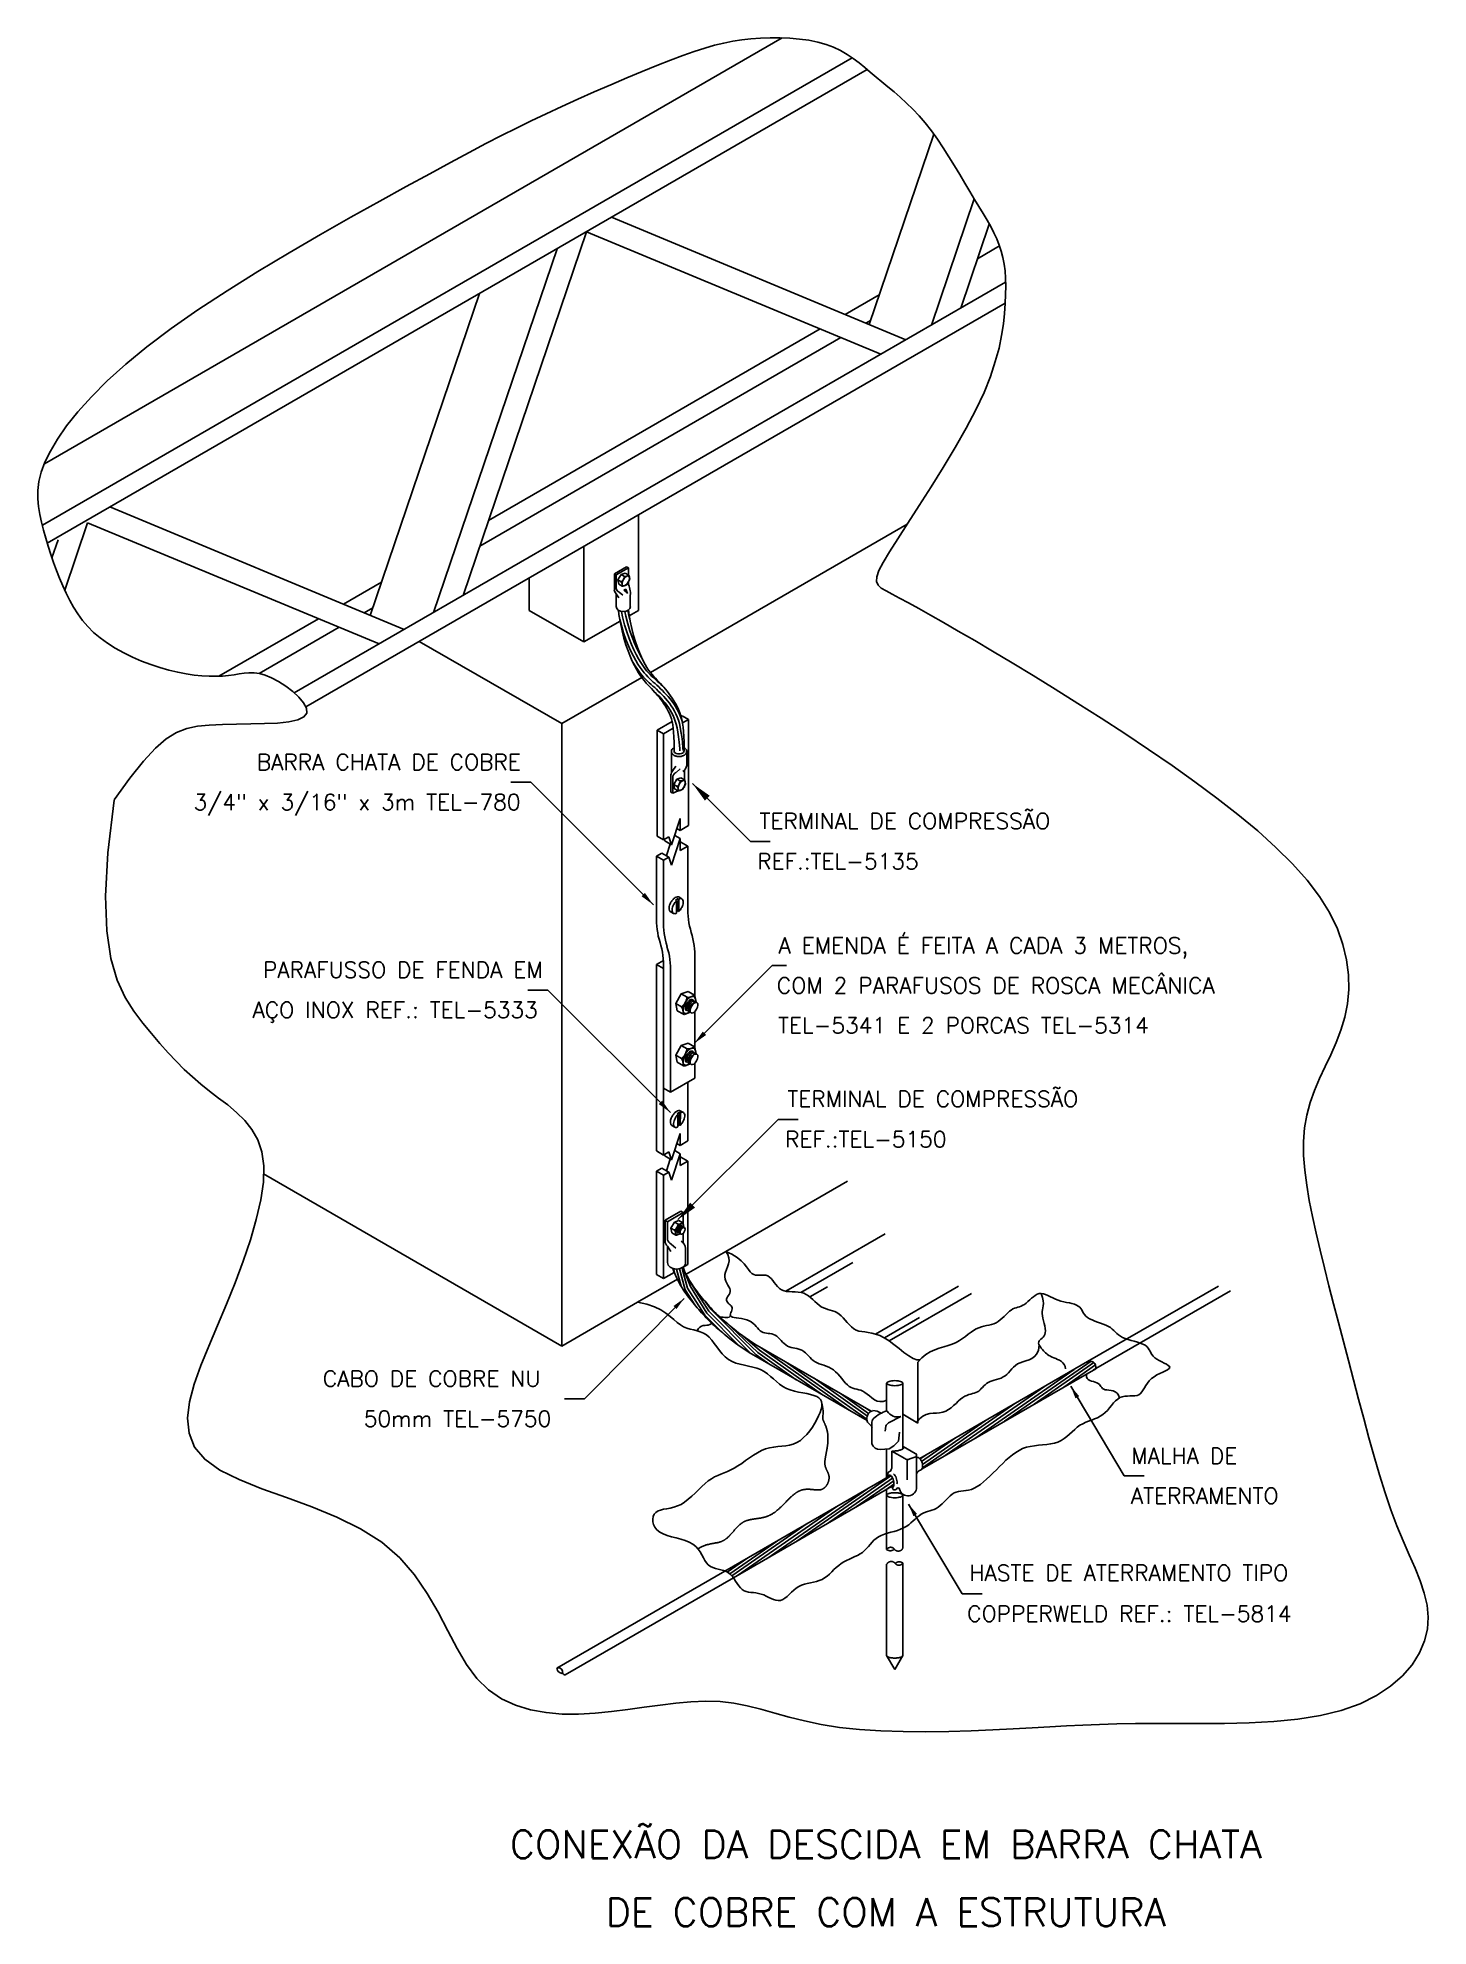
# Model space of a CAD drawing. Header units: millimetres. Extents: x -5087.1 to -5069.7, y -4777 to -4753.4.
import ezdxf
from ezdxf.enums import TextEntityAlignment as Align

# ---------------------------------------------------------------- set-up
doc = ezdxf.new("R2010")
doc.units = ezdxf.units.MM
doc.header["$LTSCALE"] = 10
doc.linetypes.add('DASHEDX2', pattern=[1.5, 1, -0.5])
doc.layers.add('Termotécnica', color=7, linetype='Continuous')
doc.styles.add('r140', font='romans.shx')
doc.styles.add('r80', font='romans.shx')

msp = doc.modelspace()

# ---------------------------------------------------------------- texts
at = {"layer": 'Termotécnica', "color": 2, "style": 'r80'}
for s, p in [('BARRA CHATA DE COBRE', (-5081.04, -4762.529)), ('3/4" x 3/16" x 3m TEL-780', (-5081.043, -4763.031)), ('PARAFUSSO DE FENDA EM ', (-5080.628, -4765.133)), ('AÇO INOX REF.: TEL-5333', (-5080.827, -4765.635))]:
    msp.add_text(s, height=0.2, dxfattribs=at).set_placement(p, align=Align.RIGHT)
at = {"layer": 'Termotécnica', "color": 2, "ltscale": 1.6, "style": 'r80'}
for s, p in [('TERMINAL DE COMPRESSÃO', (-5078.05, -4763.268)), ('REF.:TEL-5135', (-5078.077, -4763.773)), ('TERMINAL DE COMPRESSÃO', (-5077.7, -4766.75)), ('REF.:TEL-5150', (-5077.728, -4767.255))]:
    msp.add_text(s, height=0.2, dxfattribs=at).set_placement(p)
at = {"layer": 'Termotécnica', "color": 2, "style": 'r80'}
for s, p in [('A EMENDA É FEITA A CADA 3 METROS,', (-5077.811, -4764.828)), ('COM 2 PARAFUSOS DE ROSCA MECÂNICA', (-5077.831, -4765.329)), ('TEL-5341 E 2 PORCAS TEL-5314', (-5077.817, -4765.828)), ('CABO DE COBRE NU', (-5083.52, -4770.255)), ('50mm TEL-5750', (-5083.007, -4770.757)), ('MALHA DE ', (-5073.391, -4771.223)), ('ATERRAMENTO', (-5073.396, -4771.722)), ('HASTE DE ATERRAMENTO TIPO', (-5075.419, -4772.689)), ('COPPERWELD REF.: TEL-5814', (-5075.446, -4773.2))]:
    msp.add_text(s, height=0.2, dxfattribs=at).set_placement(p)
at = {"layer": 'Termotécnica', "color": 5, "style": 'r140'}
for s, p in [('CONEXÃO DA DESCIDA EM BARRA CHATA', (-5076.468, -4776.27)), ('DE COBRE COM A ESTRUTURA', (-5076.468, -4777.121))]:
    msp.add_text(s, height=0.35, dxfattribs=at).set_placement(p, align=Align.BOTTOM_CENTER)

# ---------------------------------------------------------------- linework, layer by layer
at = {"layer": 'Termotécnica', "color": 3}
for p, q in [((-5087.009, -4758.691), (-5077.766, -4753.355)), ((-5087.035, -4759.462), (-5076.889, -4753.605)), ((-5086.974, -4759.685), (-5076.7, -4753.753)), ((-5075.318, -4756.123), (-5075.041, -4755.963)), ((-5083.879, -4761.563), (-5074.965, -4756.417)), ((-5083.735, -4761.738), (-5074.97, -4756.678)), ((-5076.975, -4756.821), (-5076.551, -4756.577)), ((-5076.715, -4756.929), (-5076.66, -4756.898)), ((-5081.554, -4759.723), (-5077.029, -4757.111)), ((-5081.445, -4759.402), (-5077.289, -4757.003)), ((-5079.566, -4760.53), (-5079.566, -4759.331)), ((-5079.416, -4761.306), (-5076.199, -4759.448)), ((-5080.251, -4760.925), (-5080.251, -4759.727)), ((-5083.263, -4760.452), (-5082.787, -4760.177)), ((-5080.936, -4760.53), (-5080.936, -4760.122)), ((-5084.825, -4761.354), (-5083.577, -4760.633)), ((-5083.003, -4760.56), (-5082.896, -4760.498)), ((-5080.251, -4760.925), (-5080.936, -4760.53)), ((-5080.251, -4760.925), (-5079.796, -4760.663)), ((-5079.681, -4760.596), (-5079.566, -4760.53)), ((-5084.32, -4761.32), (-5083.317, -4760.741)), ((-5080.528, -4761.947), (-5082.312, -4760.917)), ((-5080.528, -4761.947), (-5079.525, -4761.368)), ((-5080.528, -4769.746), (-5084.263, -4767.59)), ((-5078.473, -4768.56), (-5076.948, -4767.679)), ((-5080.528, -4769.746), (-5079.576, -4769.197)), ((-5076.702, -4770.68), (-5078.18, -4769.827)), ((-5076.65, -4770.564), (-5078.108, -4769.722)), ((-5076.041, -4771.156), (-5073.938, -4769.942)), ((-5076.013, -4771.286), (-5073.836, -4770.03)), ((-5078.482, -4772.565), (-5076.409, -4771.368)), ((-5078.377, -4772.651), (-5076.366, -4771.49))]:
    msp.add_line(p, q, dxfattribs=at)
at = {"layer": 'Termotécnica', "color": 2}
for p, q in [((-5076.676, -4756.945), (-5075.866, -4754.56)), ((-5075.896, -4756.954), (-5075.359, -4755.372)), ((-5079.903, -4755.603), (-5076.214, -4757.138)), ((-5075.528, -4756.742), (-5075.17, -4755.688)), ((-5081.764, -4760.342), (-5080.217, -4755.784)), ((-5080.217, -4755.784), (-5076.528, -4757.319)), ((-5082.133, -4760.555), (-5080.586, -4755.997)), ((-5082.928, -4760.591), (-5081.559, -4756.559)), ((-5086.191, -4759.233), (-5082.502, -4760.768)), ((-5086.755, -4760.274), (-5086.469, -4759.43)), ((-5086.469, -4759.43), (-5082.816, -4760.949)), ((-5086.915, -4759.87), (-5086.838, -4759.643)), ((-5079.783, -4760.079), (-5079.823, -4760.148)), ((-5079.782, -4760.172), (-5079.823, -4760.148)), ((-5079.813, -4760.2), (-5079.823, -4760.148)), ((-5079.768, -4760.226), (-5079.813, -4760.2)), ((-5079.734, -4760.062), (-5079.783, -4760.079)), ((-5079.742, -4760.103), (-5079.783, -4760.079)), ((-5079.718, -4760.212), (-5079.762, -4760.227)), ((-5079.688, -4760.088), (-5079.734, -4760.062)), ((-5079.677, -4760.144), (-5079.714, -4760.208)), ((-5079.676, -4760.139), (-5079.684, -4760.093)), ((-5079.844, -4760.481), (-5079.844, -4760.327)), ((-5079.668, -4760.481), (-5079.668, -4760.342)), ((-5079.032, -4761.859), (-5079.018, -4761.851)), ((-5079.018, -4761.851), (-5078.939, -4761.896)), ((-5079.013, -4761.939), (-5078.939, -4761.896)), ((-5078.939, -4763.224), (-5078.939, -4761.896)), ((-5080.528, -4769.746), (-5080.528, -4761.947)), ((-5079.33, -4762.031), (-5079.144, -4761.923)), ((-5079.33, -4763.359), (-5079.33, -4762.031)), ((-5079.33, -4762.031), (-5079.252, -4762.077)), ((-5079.252, -4762.077), (-5079.13, -4762.006)), ((-5079.252, -4763.405), (-5079.252, -4762.077)), ((-5079.153, -4762.294), (-5079.153, -4762.562)), ((-5078.961, -4762.294), (-5078.961, -4762.471)), ((-5080.915, -4762.683), (-5081.165, -4762.683)), ((-5079.379, -4764.218), (-5080.915, -4762.683)), ((-5079.083, -4762.643), (-5079.123, -4762.712)), ((-5079.113, -4762.764), (-5079.123, -4762.712)), ((-5079.081, -4762.736), (-5079.123, -4762.712)), ((-5079.068, -4762.79), (-5079.113, -4762.764)), ((-5079.033, -4762.625), (-5079.083, -4762.643)), ((-5079.041, -4762.667), (-5079.083, -4762.643)), ((-5079.017, -4762.775), (-5079.061, -4762.79)), ((-5078.988, -4762.652), (-5079.033, -4762.625)), ((-5078.976, -4762.708), (-5079.013, -4762.772)), ((-5078.975, -4762.702), (-5078.984, -4762.657)), ((-5079.043, -4763.135), (-5079.15, -4763.467)), ((-5079.084, -4763.261), (-5079.084, -4763.261)), ((-5079.043, -4763.285), (-5079.084, -4763.261)), ((-5079.043, -4763.135), (-5079.043, -4763.285)), ((-5079.043, -4763.285), (-5078.939, -4763.224)), ((-5079.33, -4763.359), (-5079.252, -4763.405)), ((-5079.252, -4763.405), (-5079.184, -4763.366)), ((-5079.237, -4763.417), (-5079.243, -4763.4)), ((-5079.237, -4763.417), (-5079.15, -4763.467)), ((-5079.169, -4763.457), (-5079.215, -4763.601)), ((-5079.15, -4763.467), (-5079.184, -4763.366)), ((-5079.043, -4763.389), (-5079.15, -4763.721)), ((-5079.112, -4763.35), (-5079.043, -4763.389)), ((-5079.043, -4763.389), (-5079.043, -4763.539)), ((-5079.043, -4763.438), (-5079.035, -4763.433)), ((-5079.043, -4763.539), (-5078.948, -4763.483)), ((-5079.035, -4763.433), (-5078.948, -4763.483)), ((-5078.948, -4764.237), (-5078.948, -4763.483)), ((-5079.339, -4763.608), (-5079.271, -4763.569)), ((-5079.339, -4763.608), (-5079.252, -4763.659)), ((-5079.339, -4764.362), (-5079.339, -4763.608)), ((-5079.184, -4763.619), (-5079.271, -4763.569)), ((-5079.252, -4763.659), (-5079.184, -4763.619)), ((-5079.252, -4764.412), (-5079.252, -4763.659)), ((-5079.15, -4763.721), (-5079.184, -4763.619)), ((-5079.07, -4764.139), (-5079.1, -4764.16)), ((-5079.089, -4764.167), (-5079.1, -4764.16)), ((-5079.089, -4764.167), (-5079.09, -4764.323)), ((-5079.07, -4764.139), (-5079.071, -4764.295)), ((-5079.059, -4764.146), (-5079.07, -4764.139)), ((-5079.021, -4764.143), (-5079.06, -4764.12)), ((-5079.059, -4764.146), (-5079.06, -4764.302)), ((-5079.339, -4764.377), (-5079.339, -4764.362)), ((-5079.128, -4764.325), (-5079.167, -4764.303)), ((-5079.071, -4764.295), (-5079.09, -4764.308)), ((-5079.06, -4764.302), (-5079.071, -4764.295)), ((-5079.339, -4764.967), (-5079.253, -4764.917)), ((-5079.339, -4764.967), (-5079.339, -4767.302)), ((-5079.252, -4765.017), (-5079.339, -4764.967)), ((-5079.252, -4764.945), (-5079.252, -4767.353)), ((-5078.86, -4765.354), (-5078.86, -4764.892)), ((-5079.164, -4766.566), (-5079.164, -4765.068)), ((-5078.867, -4765.954), (-5077.892, -4764.979)), ((-5077.712, -4764.979), (-5077.892, -4764.979)), ((-5080.7, -4765.286), (-5080.95, -4765.286)), ((-5079.164, -4766.822), (-5080.7, -4765.286)), ((-5079.098, -4765.455), (-5079.029, -4765.335)), ((-5078.943, -4765.305), (-5079.029, -4765.335)), ((-5078.957, -4765.377), (-5079.029, -4765.335)), ((-5078.865, -4765.35), (-5078.943, -4765.305)), ((-5078.904, -4765.402), (-5078.906, -4765.415)), ((-5078.884, -4765.409), (-5078.887, -4765.426)), ((-5078.866, -4765.42), (-5078.868, -4765.437)), ((-5078.843, -4765.438), (-5078.858, -4765.36)), ((-5078.847, -4765.431), (-5078.848, -4765.441)), ((-5079.081, -4765.545), (-5079.098, -4765.455)), ((-5079.027, -4765.496), (-5079.098, -4765.455)), ((-5079.003, -4765.59), (-5079.081, -4765.545)), ((-5078.916, -4765.565), (-5078.991, -4765.591)), ((-5078.973, -4765.536), (-5078.956, -4765.527)), ((-5078.955, -4765.547), (-5078.938, -4765.538)), ((-5078.936, -4765.558), (-5078.919, -4765.548)), ((-5078.86, -4766.001), (-5078.86, -4765.558)), ((-5079.098, -4766.101), (-5079.029, -4765.982)), ((-5079.027, -4766.143), (-5079.098, -4766.101)), ((-5079.081, -4766.191), (-5079.098, -4766.101)), ((-5078.943, -4765.952), (-5079.029, -4765.982)), ((-5078.957, -4766.023), (-5079.029, -4765.982)), ((-5078.865, -4765.997), (-5078.943, -4765.952)), ((-5078.904, -4766.049), (-5078.906, -4766.062)), ((-5078.884, -4766.056), (-5078.887, -4766.073)), ((-5078.866, -4766.067), (-5078.868, -4766.084)), ((-5078.843, -4766.085), (-5078.858, -4766.006)), ((-5078.847, -4766.077), (-5078.848, -4766.087)), ((-5079.164, -4766.566), (-5078.86, -4766.39)), ((-5079.003, -4766.236), (-5079.081, -4766.191)), ((-5078.916, -4766.211), (-5078.991, -4766.238)), ((-5078.973, -4766.183), (-5078.956, -4766.173)), ((-5078.955, -4766.194), (-5078.938, -4766.184)), ((-5078.936, -4766.204), (-5078.919, -4766.194)), ((-5078.86, -4766.39), (-5078.86, -4766.203)), ((-5079.164, -4766.566), (-5079.252, -4766.515)), ((-5078.948, -4766.441), (-5078.948, -4767.177)), ((-5079.052, -4766.817), (-5079.082, -4766.838)), ((-5079.071, -4766.845), (-5079.082, -4766.838)), ((-5079.071, -4766.845), (-5079.072, -4767.001)), ((-5079.052, -4766.817), (-5079.054, -4766.973)), ((-5079.041, -4766.824), (-5079.052, -4766.817)), ((-5079.003, -4766.821), (-5079.042, -4766.798)), ((-5079.041, -4766.824), (-5079.042, -4766.98)), ((-5079.043, -4767.083), (-5079.15, -4767.415)), ((-5079.11, -4767.003), (-5079.149, -4766.981)), ((-5079.054, -4766.973), (-5079.072, -4766.986)), ((-5079.042, -4766.98), (-5079.054, -4766.973)), ((-5079.043, -4767.083), (-5079.043, -4767.233)), ((-5079.339, -4767.302), (-5079.252, -4767.353)), ((-5079.252, -4767.353), (-5079.184, -4767.313)), ((-5079.15, -4767.415), (-5079.184, -4767.313)), ((-5079.043, -4767.337), (-5079.15, -4767.669)), ((-5079.112, -4767.297), (-5079.043, -4767.337)), ((-5079.043, -4767.233), (-5079.084, -4767.209)), ((-5079.084, -4767.209), (-5079.084, -4767.209)), ((-5079.043, -4767.233), (-5078.948, -4767.177)), ((-5079.043, -4767.337), (-5079.043, -4767.486)), ((-5079.339, -4767.556), (-5079.271, -4767.517)), ((-5079.339, -4767.556), (-5079.252, -4767.607)), ((-5079.339, -4767.556), (-5079.339, -4768.85)), ((-5079.184, -4767.567), (-5079.271, -4767.517)), ((-5079.252, -4767.607), (-5079.184, -4767.567)), ((-5079.237, -4767.365), (-5079.243, -4767.348)), ((-5079.237, -4767.365), (-5079.15, -4767.415)), ((-5079.169, -4767.404), (-5079.215, -4767.549)), ((-5079.15, -4767.669), (-5079.184, -4767.567)), ((-5079.043, -4767.385), (-5079.035, -4767.381)), ((-5079.043, -4767.486), (-5078.948, -4767.431)), ((-5079.035, -4767.381), (-5078.948, -4767.431)), ((-5078.948, -4767.431), (-5078.948, -4768.725)), ((-5079.252, -4767.607), (-5079.252, -4768.9)), ((-5079.252, -4767.607), (-5079.252, -4768.9)), ((-5079.16, -4768.269), (-5079.115, -4768.193)), ((-5079.149, -4768.327), (-5079.16, -4768.269)), ((-5079.114, -4768.296), (-5079.16, -4768.269)), ((-5079.06, -4768.173), (-5079.115, -4768.193)), ((-5079.069, -4768.219), (-5079.115, -4768.193)), ((-5079.01, -4768.202), (-5079.06, -4768.173)), ((-5079.035, -4768.236), (-5079.036, -4768.244)), ((-5079.022, -4768.24), (-5079.024, -4768.251)), ((-5079.01, -4768.247), (-5079.012, -4768.258)), ((-5078.996, -4768.259), (-5079.005, -4768.208)), ((-5078.998, -4768.254), (-5078.999, -4768.26)), ((-5079.203, -4768.701), (-5079.203, -4768.498)), ((-5079.098, -4768.356), (-5079.149, -4768.327)), ((-5079.043, -4768.34), (-5079.091, -4768.357)), ((-5079.079, -4768.322), (-5079.068, -4768.315)), ((-5079.067, -4768.329), (-5079.056, -4768.322)), ((-5079.055, -4768.335), (-5079.045, -4768.329)), ((-5078.976, -4768.701), (-5078.976, -4768.524)), ((-5079.006, -4768.758), (-5078.948, -4768.725)), ((-5078.968, -4768.846), (-5078.473, -4768.56)), ((-5079.576, -4769.197), (-5079.078, -4768.91)), ((-5079.252, -4768.9), (-5079.339, -4768.85)), ((-5079.252, -4768.9), (-5079.118, -4768.823)), ((-5078.994, -4769.15), (-5080.241, -4770.408)), ((-5076.065, -4770.711), (-5076.065, -4769.95)), ((-5080.241, -4770.408), (-5080.491, -4770.408)), ((-5076.456, -4770.558), (-5076.456, -4770.211)), ((-5076.253, -4771.035), (-5076.253, -4770.211)), ((-5074.15, -4770.25), (-5073.479, -4771.373)), ((-5076.432, -4770.71), (-5076.279, -4770.629)), ((-5076.065, -4770.711), (-5076.253, -4770.602)), ((-5076.64, -4770.698), (-5076.64, -4770.973)), ((-5076.473, -4770.811), (-5076.466, -4770.751)), ((-5076.456, -4771.395), (-5076.456, -4771.037)), ((-5076.393, -4771.063), (-5076.393, -4771.24)), ((-5076.23, -4771.156), (-5076.39, -4771.063)), ((-5076.098, -4771.091), (-5076.249, -4771.005)), ((-5076.08, -4771.208), (-5076.08, -4771.118)), ((-5076.2, -4771.167), (-5076.2, -4771.424)), ((-5076.165, -4771.161), (-5076.09, -4771.133)), ((-5076.08, -4771.208), (-5076.08, -4771.514)), ((-5076.456, -4771.615), (-5076.456, -4771.542)), ((-5073.479, -4771.373), (-5073.229, -4771.373)), ((-5076.182, -4771.727), (-5075.51, -4772.849)), ((-5075.51, -4772.849), (-5075.26, -4772.849))]:
    msp.add_line(p, q, dxfattribs=at)
at = {"layer": 'Termotécnica', "color": 2, "ltscale": 1.6}
for p, q in [((-5079.868, -4760.071), (-5079.715, -4759.982)), ((-5079.845, -4760.085), (-5079.691, -4759.996)), ((-5079.691, -4759.996), (-5079.715, -4759.982)), ((-5079.691, -4760.086), (-5079.691, -4759.996)), ((-5079.845, -4760.085), (-5079.868, -4760.071)), ((-5079.868, -4760.071), (-5079.868, -4760.27)), ((-5079.845, -4760.085), (-5079.845, -4760.257)), ((-5079.691, -4760.199), (-5079.691, -4760.169)), ((-5079.845, -4760.321), (-5079.811, -4760.372)), ((-5079.809, -4760.3), (-5079.763, -4760.34)), ((-5079.749, -4760.277), (-5079.723, -4760.262)), ((-5079.749, -4760.277), (-5079.703, -4760.317)), ((-5079.723, -4760.262), (-5079.703, -4760.317)), ((-5079.159, -4762.806), (-5079.159, -4762.59)), ((-5079.134, -4762.536), (-5079.097, -4762.48)), ((-5079.134, -4762.821), (-5079.134, -4762.605)), ((-5079.095, -4762.559), (-5079.045, -4762.514)), ((-5078.987, -4762.652), (-5078.987, -4762.529)), ((-5079.134, -4762.821), (-5079.159, -4762.806)), ((-5079.134, -4762.821), (-5079.07, -4762.788)), ((-5079.002, -4762.753), (-5078.987, -4762.745)), ((-5078.987, -4762.745), (-5078.987, -4762.727)), ((-5078.887, -4762.7), (-5078.164, -4763.423)), ((-5078.164, -4763.423), (-5077.914, -4763.423)), ((-5079.071, -4768.162), (-5077.814, -4766.906)), ((-5077.814, -4766.906), (-5077.564, -4766.906)), ((-5079.233, -4768.171), (-5079.036, -4768.057)), ((-5079.233, -4768.171), (-5079.233, -4768.432)), ((-5079.203, -4768.188), (-5079.233, -4768.171)), ((-5079.203, -4768.188), (-5079.006, -4768.075)), ((-5079.203, -4768.188), (-5079.203, -4768.414)), ((-5079.006, -4768.075), (-5079.036, -4768.057)), ((-5079.006, -4768.206), (-5079.006, -4768.075)), ((-5079.203, -4768.496), (-5079.159, -4768.562)), ((-5079.157, -4768.469), (-5079.098, -4768.521)), ((-5079.006, -4768.455), (-5079.006, -4768.334))]:
    msp.add_line(p, q, dxfattribs=at)
at = {"layer": 'Termotécnica', "color": 1}
for p, q in [((-5079.723, -4760.262), (-5079.723, -4760.3)), ((-5077.719, -4769.059), (-5076.473, -4768.339)), ((-5078.914, -4769.001), (-5079.009, -4768.758)), ((-5077.53, -4769.076), (-5076.88, -4768.701)), ((-5079.11, -4768.841), (-5079.128, -4768.777)), ((-5079.03, -4768.998), (-5079.089, -4768.782)), ((-5078.981, -4769.04), (-5079.053, -4768.778)), ((-5078.951, -4769.021), (-5079.015, -4768.791)), ((-5078.685, -4769.31), (-5078.964, -4768.872)), ((-5076.594, -4769.596), (-5075.555, -4768.996)), ((-5078.861, -4769.23), (-5078.981, -4769.04)), ((-5078.736, -4769.361), (-5078.951, -4769.021)), ((-5078.71, -4769.335), (-5078.914, -4769.001)), ((-5078.66, -4769.284), (-5078.725, -4769.194)), ((-5077.419, -4769.131), (-5077.199, -4769.004)), ((-5076.426, -4769.683), (-5075.394, -4769.087)), ((-5078.544, -4769.553), (-5078.736, -4769.361)), ((-5078.313, -4769.735), (-5078.71, -4769.335)), ((-5078.158, -4769.84), (-5078.685, -4769.31)), ((-5078.091, -4769.856), (-5078.66, -4769.284)), ((-5078.071, -4769.826), (-5078.493, -4769.428)), ((-5076.485, -4769.645), (-5076.044, -4769.39)), ((-5078.05, -4769.797), (-5078.258, -4769.618)), ((-5077.921, -4769.976), (-5078.091, -4769.856)), ((-5077.59, -4770.168), (-5078.071, -4769.826)), ((-5077.259, -4770.359), (-5078.05, -4769.797)), ((-5076.927, -4770.55), (-5078.029, -4769.768)), ((-5073.895, -4769.936), (-5074.979, -4770.689)), ((-5076.705, -4770.664), (-5077.698, -4769.959)), ((-5076.698, -4770.625), (-5077.366, -4770.15)), ((-5074.106, -4770.039), (-5075.351, -4770.904)), ((-5073.858, -4769.954), (-5074.608, -4770.475)), ((-5073.838, -4769.983), (-5074.236, -4770.26)), ((-5073.835, -4770.026), (-5073.864, -4770.045)), ((-5076.682, -4770.592), (-5077.035, -4770.342)), ((-5074.478, -4770.253), (-5075.723, -4771.119)), ((-5076.656, -4770.567), (-5076.703, -4770.533)), ((-5074.85, -4770.468), (-5076.008, -4771.273)), ((-5075.222, -4770.683), (-5076.008, -4771.229)), ((-5075.965, -4771.112), (-5076.036, -4771.161)), ((-5075.594, -4770.897), (-5076.018, -4771.192)), ((-5076.698, -4771.534), (-5077.954, -4772.407)), ((-5076.403, -4771.372), (-5077.582, -4772.192)), ((-5076.381, -4771.401), (-5077.211, -4771.978)), ((-5076.368, -4771.436), (-5076.839, -4771.763)), ((-5076.364, -4771.477), (-5076.467, -4771.548)), ((-5077.081, -4771.756), (-5078.326, -4772.622)), ((-5077.453, -4771.971), (-5078.396, -4772.627)), ((-5077.825, -4772.186), (-5078.422, -4772.601)), ((-5078.197, -4772.4), (-5078.453, -4772.579))]:
    msp.add_line(p, q, dxfattribs=at)
at = {"layer": 'Termotécnica', "color": 1, "linetype": 'DASHEDX2'}
for p, q in [((-5073.938, -4769.942), (-5072.3, -4768.996)), ((-5073.833, -4770.028), (-5072.147, -4769.054)), ((-5076.456, -4772.296), (-5076.456, -4771.615)), ((-5076.253, -4772.28), (-5076.253, -4771.615)), ((-5076.456, -4773.625), (-5076.456, -4772.481)), ((-5076.253, -4773.625), (-5076.253, -4772.465)), ((-5080.588, -4773.781), (-5078.482, -4772.565)), ((-5080.483, -4773.867), (-5078.377, -4772.651)), ((-5076.355, -4773.8), (-5076.456, -4773.625)), ((-5076.355, -4773.8), (-5076.253, -4773.625))]:
    msp.add_line(p, q, dxfattribs=at)
at = {"layer": 'Termotécnica', "color": 1}
for points in [[(-5086.134, -4762.903), (-5085.937, -4762.63), (-5085.767, -4762.417), (-5085.618, -4762.256), (-5085.482, -4762.139), (-5085.353, -4762.06), (-5085.225, -4762.01), (-5085.091, -4761.981), (-5084.944, -4761.966), (-5084.779, -4761.959), (-5084.604, -4761.955), (-5084.424, -4761.952), (-5084.25, -4761.948), (-5084.088, -4761.94), (-5083.946, -4761.925), (-5083.834, -4761.901), (-5083.757, -4761.864), (-5083.723, -4761.815), (-5083.727, -4761.754), (-5083.762, -4761.687), (-5083.821, -4761.616), (-5083.898, -4761.545), (-5083.985, -4761.479), (-5084.076, -4761.42), (-5084.164, -4761.373), (-5084.244, -4761.34), (-5084.316, -4761.32), (-5084.383, -4761.311), (-5084.446, -4761.311), (-5084.507, -4761.316), (-5084.569, -4761.325), (-5084.633, -4761.335), (-5084.701, -4761.345), (-5084.776, -4761.352), (-5084.857, -4761.355), (-5084.943, -4761.354), (-5085.035, -4761.349), (-5085.132, -4761.339), (-5085.233, -4761.324), (-5085.339, -4761.304), (-5085.449, -4761.278), (-5085.562, -4761.246), (-5085.676, -4761.207), (-5085.791, -4761.164), (-5085.905, -4761.115), (-5086.015, -4761.061), (-5086.121, -4761.003), (-5086.22, -4760.94), (-5086.311, -4760.874), (-5086.393, -4760.804), (-5086.466, -4760.731), (-5086.532, -4760.654), (-5086.591, -4760.574), (-5086.644, -4760.49), (-5086.692, -4760.404), (-5086.737, -4760.314), (-5086.779, -4760.222), (-5086.819, -4760.126), (-5086.858, -4760.028), (-5086.894, -4759.929), (-5086.929, -4759.828), (-5086.961, -4759.726), (-5086.992, -4759.625), (-5087.019, -4759.525), (-5087.044, -4759.425), (-5087.066, -4759.327), (-5087.083, -4759.229), (-5087.092, -4759.13), (-5087.091, -4759.026), (-5087.078, -4758.916), (-5087.049, -4758.799), (-5087.002, -4758.672), (-5086.935, -4758.533), (-5086.845, -4758.382), (-5086.731, -4758.217), (-5086.59, -4758.041), (-5086.421, -4757.852), (-5086.222, -4757.653), (-5085.99, -4757.444), (-5085.724, -4757.226), (-5085.423, -4756.998), (-5085.085, -4756.763), (-5084.719, -4756.524), (-5084.335, -4756.284), (-5083.942, -4756.048), (-5083.55, -4755.82), (-5083.168, -4755.603), (-5082.807, -4755.401), (-5082.476, -4755.218), (-5082.182, -4755.057), (-5081.922, -4754.915), (-5081.689, -4754.791), (-5081.478, -4754.679), (-5081.281, -4754.579), (-5081.094, -4754.485), (-5080.909, -4754.395), (-5080.722, -4754.306), (-5080.526, -4754.215), (-5080.324, -4754.123), (-5080.119, -4754.032), (-5079.914, -4753.942), (-5079.713, -4753.856), (-5079.519, -4753.775), (-5079.334, -4753.7), (-5079.163, -4753.633), (-5079.008, -4753.575), (-5078.866, -4753.525), (-5078.735, -4753.483), (-5078.613, -4753.449), (-5078.497, -4753.42), (-5078.384, -4753.398), (-5078.271, -4753.381), (-5078.156, -4753.368), (-5078.037, -4753.359), (-5077.915, -4753.354), (-5077.791, -4753.354), (-5077.668, -4753.359), (-5077.548, -4753.37), (-5077.431, -4753.386), (-5077.319, -4753.408), (-5077.215, -4753.437), (-5077.12, -4753.473), (-5077.033, -4753.515), (-5076.952, -4753.562), (-5076.875, -4753.614), (-5076.802, -4753.669), (-5076.731, -4753.727), (-5076.661, -4753.786), (-5076.589, -4753.847), (-5076.515, -4753.908), (-5076.44, -4753.969), (-5076.363, -4754.033), (-5076.285, -4754.1), (-5076.206, -4754.172), (-5076.127, -4754.248), (-5076.049, -4754.331), (-5075.972, -4754.421), (-5075.895, -4754.519), (-5075.821, -4754.624), (-5075.748, -4754.733), (-5075.677, -4754.845), (-5075.608, -4754.957), (-5075.541, -4755.069), (-5075.477, -4755.177), (-5075.415, -4755.281), (-5075.355, -4755.379), (-5075.299, -4755.47), (-5075.246, -4755.557), (-5075.197, -4755.64), (-5075.152, -4755.72), (-5075.112, -4755.797), (-5075.076, -4755.874), (-5075.045, -4755.951), (-5075.02, -4756.028), (-5074.999, -4756.107), (-5074.984, -4756.19), (-5074.973, -4756.276), (-5074.967, -4756.368), (-5074.964, -4756.465), (-5074.965, -4756.57), (-5074.97, -4756.684), (-5074.979, -4756.807), (-5074.993, -4756.94), (-5075.015, -4757.085), (-5075.048, -4757.242), (-5075.095, -4757.412), (-5075.156, -4757.597), (-5075.236, -4757.797), (-5075.337, -4758.014), (-5075.459, -4758.247), (-5075.597, -4758.49), (-5075.746, -4758.737), (-5075.899, -4758.981), (-5076.049, -4759.216), (-5076.191, -4759.435), (-5076.317, -4759.631), (-5076.422, -4759.797), (-5076.5, -4759.93), (-5076.552, -4760.031), (-5076.579, -4760.108), (-5076.582, -4760.166), (-5076.563, -4760.211), (-5076.523, -4760.249), (-5076.464, -4760.285), (-5076.387, -4760.326), (-5076.293, -4760.375), (-5076.182, -4760.435), (-5076.054, -4760.506), (-5075.907, -4760.588), (-5075.742, -4760.682), (-5075.558, -4760.789), (-5075.353, -4760.908), (-5075.129, -4761.041), (-5074.884, -4761.188), (-5074.622, -4761.346), (-5074.346, -4761.515), (-5074.06, -4761.694), (-5073.767, -4761.881), (-5073.47, -4762.073), (-5073.174, -4762.271), (-5072.88, -4762.472), (-5072.594, -4762.675), (-5072.318, -4762.88), (-5072.055, -4763.085), (-5071.807, -4763.291), (-5071.578, -4763.498), (-5071.371, -4763.704), (-5071.188, -4763.909), (-5071.033, -4764.114), (-5070.907, -4764.316), (-5070.809, -4764.517), (-5070.739, -4764.714), (-5070.693, -4764.908), (-5070.669, -4765.097), (-5070.667, -4765.28), (-5070.683, -4765.457), (-5070.717, -4765.627), (-5070.765, -4765.789), (-5070.825, -4765.945), (-5070.892, -4766.096), (-5070.962, -4766.245), (-5071.031, -4766.394), (-5071.095, -4766.543), (-5071.151, -4766.695), (-5071.193, -4766.852), (-5071.22, -4767.014), (-5071.232, -4767.183), (-5071.231, -4767.359), (-5071.217, -4767.541), (-5071.193, -4767.729), (-5071.16, -4767.924), (-5071.12, -4768.125), (-5071.074, -4768.332), (-5071.025, -4768.546), (-5070.971, -4768.765), (-5070.915, -4768.99), (-5070.856, -4769.219), (-5070.796, -4769.452), (-5070.733, -4769.689), (-5070.67, -4769.928), (-5070.606, -4770.17), (-5070.543, -4770.412), (-5070.478, -4770.655), (-5070.413, -4770.896), (-5070.347, -4771.132), (-5070.279, -4771.362), (-5070.209, -4771.585), (-5070.137, -4771.798), (-5070.062, -4771.999), (-5069.984, -4772.187), (-5069.908, -4772.363), (-5069.835, -4772.53), (-5069.772, -4772.69), (-5069.72, -4772.844), (-5069.685, -4772.994), (-5069.67, -4773.143), (-5069.679, -4773.292), (-5069.715, -4773.442), (-5069.78, -4773.592), (-5069.872, -4773.739), (-5069.993, -4773.879), (-5070.142, -4774.009), (-5070.319, -4774.127), (-5070.525, -4774.229), (-5070.76, -4774.313), (-5071.022, -4774.376), (-5071.306, -4774.42), (-5071.605, -4774.45), (-5071.912, -4774.467), (-5072.221, -4774.475), (-5072.525, -4774.477), (-5072.817, -4774.475), (-5073.091, -4774.474), (-5073.34, -4774.476), (-5073.571, -4774.48), (-5073.787, -4774.487), (-5073.996, -4774.496), (-5074.202, -4774.506), (-5074.413, -4774.517), (-5074.633, -4774.53), (-5074.869, -4774.542), (-5075.124, -4774.555), (-5075.396, -4774.566), (-5075.677, -4774.574), (-5075.964, -4774.579), (-5076.25, -4774.577), (-5076.529, -4774.569), (-5076.797, -4774.552), (-5077.047, -4774.525), (-5077.275, -4774.488), (-5077.484, -4774.444), (-5077.677, -4774.395), (-5077.859, -4774.345), (-5078.033, -4774.297), (-5078.202, -4774.255), (-5078.371, -4774.222), (-5078.544, -4774.202), (-5078.723, -4774.197), (-5078.908, -4774.204), (-5079.099, -4774.222), (-5079.295, -4774.246), (-5079.494, -4774.273), (-5079.697, -4774.301), (-5079.902, -4774.327), (-5080.109, -4774.347), (-5080.317, -4774.358), (-5080.522, -4774.357), (-5080.724, -4774.34), (-5080.92, -4774.305), (-5081.106, -4774.248), (-5081.282, -4774.166), (-5081.444, -4774.055), (-5081.59, -4773.913), (-5081.719, -4773.737), (-5081.838, -4773.534), (-5081.954, -4773.313), (-5082.077, -4773.08), (-5082.212, -4772.845), (-5082.37, -4772.615), (-5082.556, -4772.398), (-5082.781, -4772.203), (-5083.047, -4772.035), (-5083.344, -4771.89), (-5083.659, -4771.762), (-5083.977, -4771.646), (-5084.284, -4771.534), (-5084.567, -4771.42), (-5084.81, -4771.3), (-5085.001, -4771.165), (-5085.128, -4771.012), (-5085.197, -4770.84), (-5085.215, -4770.65), (-5085.191, -4770.445), (-5085.134, -4770.225), (-5085.05, -4769.991), (-5084.949, -4769.746), (-5084.839, -4769.489), (-5084.728, -4769.223), (-5084.62, -4768.953), (-5084.519, -4768.682), (-5084.429, -4768.416), (-5084.354, -4768.159), (-5084.299, -4767.916), (-5084.266, -4767.691), (-5084.261, -4767.49), (-5084.285, -4767.315), (-5084.336, -4767.164), (-5084.409, -4767.034), (-5084.499, -4766.92), (-5084.602, -4766.819), (-5084.713, -4766.726), (-5084.828, -4766.639), (-5084.941, -4766.554), (-5085.051, -4766.466), (-5085.155, -4766.375), (-5085.258, -4766.28), (-5085.358, -4766.179), (-5085.459, -4766.071), (-5085.561, -4765.956), (-5085.666, -4765.832), (-5085.775, -4765.699), (-5085.888, -4765.552), (-5085.999, -4765.379), (-5086.098, -4765.164), (-5086.177, -4764.89), (-5086.229, -4764.544), (-5086.245, -4764.108), (-5086.216, -4763.567), (-5086.134, -4762.906)], [(-5079.02, -4768.765), (-5079.015, -4768.791)]]:
    msp.add_lwpolyline(points, dxfattribs=at)
at = {"layer": 'Termotécnica', "color": 3, "ltscale": 1.6}
for points in [[(-5079.119, -4762.289), (-5079.12, -4762.183), (-5079.122, -4762.114), (-5079.125, -4762.056), (-5079.13, -4762.005), (-5079.136, -4761.962), (-5079.144, -4761.923), (-5079.153, -4761.888), (-5079.165, -4761.855), (-5079.178, -4761.822), (-5079.193, -4761.79), (-5079.21, -4761.759), (-5079.227, -4761.729), (-5079.246, -4761.7), (-5079.265, -4761.672), (-5079.285, -4761.646), (-5079.304, -4761.621), (-5079.324, -4761.598), (-5079.343, -4761.575), (-5079.363, -4761.553), (-5079.383, -4761.531), (-5079.403, -4761.509), (-5079.424, -4761.487), (-5079.446, -4761.464), (-5079.468, -4761.439), (-5079.491, -4761.412), (-5079.515, -4761.382), (-5079.54, -4761.348), (-5079.565, -4761.31), (-5079.591, -4761.267), (-5079.616, -4761.219), (-5079.643, -4761.165), (-5079.669, -4761.104), (-5079.696, -4761.035), (-5079.723, -4760.959), (-5079.748, -4760.876), (-5079.771, -4760.784), (-5079.792, -4760.686), (-5079.81, -4760.579), (-5079.817, -4760.527)], [(-5078.995, -4762.289), (-5078.995, -4762.262), (-5078.995, -4762.181), (-5078.997, -4762.109), (-5079.001, -4762.046), (-5079.006, -4761.991), (-5079.013, -4761.941), (-5079.022, -4761.895), (-5079.034, -4761.852), (-5079.047, -4761.811), (-5079.063, -4761.772), (-5079.081, -4761.734), (-5079.101, -4761.697), (-5079.121, -4761.663), (-5079.142, -4761.63), (-5079.164, -4761.599), (-5079.185, -4761.57), (-5079.207, -4761.543), (-5079.228, -4761.517), (-5079.249, -4761.493), (-5079.27, -4761.469), (-5079.291, -4761.446), (-5079.312, -4761.424), (-5079.333, -4761.402), (-5079.353, -4761.38), (-5079.374, -4761.357), (-5079.395, -4761.332), (-5079.416, -4761.306), (-5079.438, -4761.277), (-5079.459, -4761.243), (-5079.482, -4761.206), (-5079.505, -4761.162), (-5079.529, -4761.113), (-5079.554, -4761.056), (-5079.579, -4760.992), (-5079.604, -4760.921), (-5079.628, -4760.842), (-5079.65, -4760.756), (-5079.67, -4760.662), (-5079.686, -4760.561), (-5079.691, -4760.522)]]:
    msp.add_lwpolyline(points, dxfattribs=at)
at = {"layer": 'Termotécnica', "color": 1, "ltscale": 1.6}
for points in [[(-5079.014, -4761.935), (-5079.027, -4761.891), (-5079.042, -4761.849), (-5079.06, -4761.809), (-5079.079, -4761.771), (-5079.1, -4761.735), (-5079.122, -4761.701), (-5079.146, -4761.668), (-5079.17, -4761.637), (-5079.194, -4761.608), (-5079.218, -4761.581), (-5079.242, -4761.556), (-5079.265, -4761.532), (-5079.289, -4761.51), (-5079.312, -4761.488), (-5079.334, -4761.467), (-5079.357, -4761.447), (-5079.38, -4761.427), (-5079.402, -4761.406), (-5079.425, -4761.385), (-5079.448, -4761.363), (-5079.471, -4761.338), (-5079.495, -4761.311), (-5079.52, -4761.28), (-5079.545, -4761.244), (-5079.572, -4761.203), (-5079.6, -4761.156), (-5079.63, -4761.101), (-5079.661, -4761.04), (-5079.692, -4760.971), (-5079.722, -4760.895), (-5079.752, -4760.811), (-5079.78, -4760.719), (-5079.8, -4760.64)], [(-5079.261, -4761.48), (-5079.284, -4761.458), (-5079.307, -4761.437), (-5079.33, -4761.417), (-5079.352, -4761.396), (-5079.375, -4761.376), (-5079.397, -4761.356), (-5079.419, -4761.334), (-5079.441, -4761.311), (-5079.464, -4761.285), (-5079.487, -4761.255), (-5079.512, -4761.221), (-5079.538, -4761.181), (-5079.565, -4761.135), (-5079.594, -4761.082), (-5079.624, -4761.022), (-5079.654, -4760.955), (-5079.684, -4760.88), (-5079.713, -4760.798), (-5079.74, -4760.708), (-5079.766, -4760.61), (-5079.78, -4760.541)], [(-5079.52, -4761.131), (-5079.53, -4761.115), (-5079.558, -4761.064), (-5079.587, -4761.005), (-5079.617, -4760.939), (-5079.646, -4760.866), (-5079.674, -4760.785), (-5079.701, -4760.697), (-5079.726, -4760.601), (-5079.738, -4760.542)], [(-5079.672, -4760.646), (-5079.686, -4760.592), (-5079.7, -4760.528)], [(-5079.006, -4762.284), (-5079.008, -4762.257), (-5079.016, -4762.177), (-5079.024, -4762.107), (-5079.033, -4762.046), (-5079.042, -4761.993), (-5079.053, -4761.946), (-5079.066, -4761.903), (-5079.08, -4761.864), (-5079.096, -4761.827), (-5079.115, -4761.791), (-5079.135, -4761.756), (-5079.156, -4761.724), (-5079.178, -4761.692), (-5079.201, -4761.663), (-5079.225, -4761.635), (-5079.248, -4761.609), (-5079.271, -4761.584), (-5079.294, -4761.561), (-5079.317, -4761.539), (-5079.339, -4761.518), (-5079.362, -4761.497), (-5079.384, -4761.477), (-5079.407, -4761.457), (-5079.43, -4761.436), (-5079.453, -4761.415), (-5079.477, -4761.391), (-5079.501, -4761.366), (-5079.526, -4761.337), (-5079.552, -4761.304), (-5079.579, -4761.267), (-5079.607, -4761.224), (-5079.636, -4761.176), (-5079.647, -4761.155)], [(-5079.047, -4762.288), (-5079.049, -4762.261), (-5079.056, -4762.181), (-5079.064, -4762.112), (-5079.073, -4762.053), (-5079.082, -4762.001), (-5079.093, -4761.956), (-5079.104, -4761.916), (-5079.118, -4761.879), (-5079.133, -4761.844), (-5079.15, -4761.81), (-5079.169, -4761.778), (-5079.19, -4761.747), (-5079.211, -4761.717), (-5079.233, -4761.688), (-5079.256, -4761.662), (-5079.278, -4761.636), (-5079.3, -4761.612), (-5079.323, -4761.59), (-5079.345, -4761.569), (-5079.367, -4761.548), (-5079.373, -4761.543)]]:
    msp.add_lwpolyline(points, dxfattribs=at)
at = {"layer": 'Termotécnica', "color": 2}
for points in [[(-5079.06, -4764.12, 0.174705), (-5079.078, -4764.117, 0.104203), (-5079.108, -4764.128, 0.064948), (-5079.133, -4764.15, 0.051099), (-5079.159, -4764.185, 0.051099), (-5079.177, -4764.224, 0.064948), (-5079.183, -4764.257, 0.104203), (-5079.179, -4764.288, 0.174705), (-5079.167, -4764.303, 0.174705)], [(-5079.089, -4764.167, 0.016409), (-5079.095, -4764.173, 0.051099), (-5079.12, -4764.207, 0.051099), (-5079.138, -4764.247, 0.064948), (-5079.144, -4764.28, 0.104203), (-5079.14, -4764.311, 0.174705), (-5079.128, -4764.325, 0.174705)], [(-5079.06, -4764.302, 0.016409), (-5079.054, -4764.296, 0.051099), (-5079.029, -4764.261, 0.051099), (-5079.011, -4764.222, 0.064948), (-5079.004, -4764.189, 0.104203), (-5079.009, -4764.158, 0.174705), (-5079.021, -4764.143, 0.174705), (-5079.04, -4764.14, 0.06738), (-5079.059, -4764.146, 0.064948)], [(-5079.128, -4764.325, 0.174705), (-5079.109, -4764.329, 0.06738), (-5079.09, -4764.323, 0.064948)], [(-5079.042, -4766.798, 0.174705), (-5079.06, -4766.795, 0.104203), (-5079.09, -4766.806, 0.064948), (-5079.115, -4766.828, 0.051099), (-5079.141, -4766.863, 0.051099), (-5079.159, -4766.902, 0.064948), (-5079.165, -4766.935, 0.104203), (-5079.161, -4766.966, 0.174705), (-5079.149, -4766.981, 0.174705)], [(-5079.071, -4766.845, 0.016409), (-5079.077, -4766.851, 0.051099), (-5079.102, -4766.885, 0.051099), (-5079.12, -4766.925, 0.064948), (-5079.126, -4766.958, 0.104203), (-5079.122, -4766.989, 0.174705), (-5079.11, -4767.003, 0.174705)], [(-5079.042, -4766.98, 0.016409), (-5079.036, -4766.974, 0.051099), (-5079.011, -4766.939, 0.051099), (-5078.993, -4766.9, 0.064948), (-5078.986, -4766.867, 0.104203), (-5078.991, -4766.836, 0.174705), (-5079.003, -4766.821, 0.174705), (-5079.022, -4766.818, 0.06738), (-5079.041, -4766.824, 0.064948)], [(-5079.11, -4767.003, 0.174705), (-5079.091, -4767.007, 0.06738), (-5079.072, -4767.001, 0.064948)], [(-5076.661, -4770.571, 0.057952), (-5076.677, -4770.585, 0.068674), (-5076.694, -4770.615, 0.068674), (-5076.704, -4770.647, 0.094064), (-5076.702, -4770.681, 0.032944)], [(-5076.629, -4770.557, 0.138403), (-5076.661, -4770.571, 0.080567)], [(-5076.702, -4770.681, 0.023838), (-5076.7, -4770.687, 0.202617)], [(-5076.456, -4771.615, 0.236645), (-5076.451, -4771.625, 0.085557), (-5076.426, -4771.638, 0.043156), (-5076.396, -4771.644, 0.031861), (-5076.355, -4771.647, 0.031861), (-5076.313, -4771.644, 0.043156), (-5076.283, -4771.638, 0.085557), (-5076.258, -4771.625, 0.236645), (-5076.253, -4771.615)]]:
    msp.add_lwpolyline(points, format="xyb", dxfattribs=at)
at = {"layer": 'Termotécnica', "color": 3}
for points in [[(-5079.007, -4768.757), (-5079.002, -4768.769), (-5078.987, -4768.807), (-5078.971, -4768.841), (-5078.955, -4768.872), (-5078.94, -4768.9), (-5078.925, -4768.927), (-5078.909, -4768.952), (-5078.894, -4768.975), (-5078.879, -4768.998), (-5078.863, -4769.02), (-5078.848, -4769.041), (-5078.832, -4769.063), (-5078.816, -4769.083), (-5078.8, -4769.104), (-5078.783, -4769.125), (-5078.766, -4769.145), (-5078.749, -4769.166), (-5078.732, -4769.186), (-5078.715, -4769.206), (-5078.697, -4769.227), (-5078.679, -4769.247), (-5078.661, -4769.267), (-5078.643, -4769.287), (-5078.624, -4769.307), (-5078.605, -4769.326), (-5078.586, -4769.345), (-5078.567, -4769.364), (-5078.548, -4769.382), (-5078.528, -4769.4), (-5078.508, -4769.417), (-5078.488, -4769.434), (-5078.468, -4769.451), (-5078.448, -4769.468), (-5078.428, -4769.485), (-5078.408, -4769.501), (-5078.388, -4769.518), (-5078.366, -4769.536), (-5078.342, -4769.556), (-5078.312, -4769.579), (-5078.275, -4769.606), (-5078.23, -4769.638), (-5078.175, -4769.676), (-5078.108, -4769.722)], [(-5079.135, -4768.775), (-5079.121, -4768.814), (-5079.103, -4768.859), (-5079.085, -4768.897), (-5079.068, -4768.931), (-5079.051, -4768.962), (-5079.034, -4768.991), (-5079.017, -4769.019), (-5079, -4769.045), (-5078.983, -4769.07), (-5078.967, -4769.094), (-5078.95, -4769.117), (-5078.933, -4769.139), (-5078.916, -4769.161), (-5078.899, -4769.183), (-5078.882, -4769.205), (-5078.864, -4769.226), (-5078.847, -4769.247), (-5078.829, -4769.268), (-5078.811, -4769.289), (-5078.793, -4769.31), (-5078.774, -4769.331), (-5078.755, -4769.352), (-5078.736, -4769.373), (-5078.716, -4769.394), (-5078.696, -4769.415), (-5078.675, -4769.436), (-5078.655, -4769.456), (-5078.634, -4769.475), (-5078.612, -4769.494), (-5078.591, -4769.513), (-5078.571, -4769.531), (-5078.55, -4769.548), (-5078.53, -4769.566), (-5078.509, -4769.582), (-5078.49, -4769.599), (-5078.469, -4769.616), (-5078.446, -4769.635), (-5078.42, -4769.656), (-5078.388, -4769.68), (-5078.35, -4769.709), (-5078.303, -4769.742), (-5078.247, -4769.781), (-5078.18, -4769.827)]]:
    msp.add_lwpolyline(points, dxfattribs=at)
at = {"layer": 'Termotécnica', "color": 2}
for points in [[(-5078.473, -4768.56), (-5078.445, -4768.601), (-5078.432, -4768.64), (-5078.431, -4768.679), (-5078.437, -4768.717), (-5078.449, -4768.753), (-5078.463, -4768.787), (-5078.475, -4768.821), (-5078.482, -4768.852), (-5078.483, -4768.881), (-5078.478, -4768.909), (-5078.469, -4768.935), (-5078.457, -4768.959), (-5078.444, -4768.982), (-5078.433, -4769.004), (-5078.423, -4769.025), (-5078.418, -4769.044), (-5078.418, -4769.063), (-5078.423, -4769.082), (-5078.431, -4769.099), (-5078.44, -4769.116), (-5078.449, -4769.131), (-5078.458, -4769.146), (-5078.463, -4769.16), (-5078.464, -4769.173), (-5078.46, -4769.185), (-5078.452, -4769.197), (-5078.441, -4769.208), (-5078.428, -4769.22), (-5078.415, -4769.231), (-5078.404, -4769.243), (-5078.395, -4769.255), (-5078.391, -4769.268), (-5078.391, -4769.282), (-5078.395, -4769.297), (-5078.401, -4769.312), (-5078.408, -4769.327), (-5078.413, -4769.342), (-5078.416, -4769.355), (-5078.413, -4769.367), (-5078.405, -4769.376), (-5078.389, -4769.384), (-5078.366, -4769.389), (-5078.338, -4769.394), (-5078.307, -4769.398), (-5078.274, -4769.403), (-5078.241, -4769.41), (-5078.208, -4769.418), (-5078.178, -4769.43), (-5078.152, -4769.444), (-5078.129, -4769.462), (-5078.109, -4769.481), (-5078.09, -4769.5), (-5078.073, -4769.52), (-5078.056, -4769.538), (-5078.04, -4769.554), (-5078.022, -4769.567), (-5078.003, -4769.576), (-5077.983, -4769.582), (-5077.961, -4769.586), (-5077.94, -4769.589), (-5077.918, -4769.591), (-5077.896, -4769.595), (-5077.874, -4769.601), (-5077.854, -4769.61), (-5077.834, -4769.623), (-5077.815, -4769.639), (-5077.797, -4769.657), (-5077.779, -4769.676), (-5077.76, -4769.696), (-5077.741, -4769.715), (-5077.721, -4769.731), (-5077.7, -4769.746), (-5077.678, -4769.756), (-5077.654, -4769.764), (-5077.629, -4769.77), (-5077.605, -4769.775), (-5077.58, -4769.779), (-5077.556, -4769.785), (-5077.532, -4769.793), (-5077.51, -4769.803), (-5077.49, -4769.817), (-5077.471, -4769.833), (-5077.452, -4769.852), (-5077.434, -4769.871), (-5077.416, -4769.891), (-5077.396, -4769.911), (-5077.375, -4769.929), (-5077.352, -4769.945), (-5077.327, -4769.958), (-5077.3, -4769.969), (-5077.271, -4769.979), (-5077.242, -4769.988), (-5077.212, -4769.999), (-5077.181, -4770.011), (-5077.152, -4770.026), (-5077.123, -4770.045), (-5077.095, -4770.069), (-5077.069, -4770.095), (-5077.044, -4770.124), (-5077.019, -4770.154), (-5076.995, -4770.183), (-5076.972, -4770.21), (-5076.948, -4770.234), (-5076.925, -4770.253), (-5076.902, -4770.267), (-5076.878, -4770.276), (-5076.854, -4770.283), (-5076.83, -4770.288), (-5076.805, -4770.294), (-5076.78, -4770.301), (-5076.754, -4770.312), (-5076.728, -4770.327), (-5076.7, -4770.348), (-5076.672, -4770.372), (-5076.642, -4770.396), (-5076.61, -4770.419), (-5076.576, -4770.435), (-5076.538, -4770.443), (-5076.498, -4770.44), (-5076.453, -4770.423)], [(-5078.473, -4768.56), (-5078.394, -4768.597), (-5078.331, -4768.637), (-5078.281, -4768.677), (-5078.243, -4768.717), (-5078.213, -4768.755), (-5078.188, -4768.788), (-5078.166, -4768.817), (-5078.145, -4768.838), (-5078.122, -4768.851), (-5078.098, -4768.858), (-5078.072, -4768.86), (-5078.045, -4768.859), (-5078.019, -4768.857), (-5077.993, -4768.857), (-5077.968, -4768.86), (-5077.944, -4768.868), (-5077.923, -4768.882), (-5077.903, -4768.902), (-5077.884, -4768.926), (-5077.864, -4768.951), (-5077.844, -4768.977), (-5077.823, -4769.002), (-5077.799, -4769.024), (-5077.772, -4769.042), (-5077.742, -4769.054), (-5077.709, -4769.061), (-5077.674, -4769.064), (-5077.638, -4769.066), (-5077.601, -4769.068), (-5077.564, -4769.071), (-5077.528, -4769.076), (-5077.495, -4769.085), (-5077.463, -4769.1), (-5077.434, -4769.119), (-5077.406, -4769.141), (-5077.38, -4769.165), (-5077.354, -4769.189), (-5077.328, -4769.213), (-5077.303, -4769.234), (-5077.277, -4769.253), (-5077.249, -4769.267), (-5077.221, -4769.278), (-5077.193, -4769.287), (-5077.164, -4769.295), (-5077.135, -4769.304), (-5077.107, -4769.314), (-5077.079, -4769.327), (-5077.052, -4769.345), (-5077.025, -4769.367), (-5077, -4769.393), (-5076.975, -4769.421), (-5076.949, -4769.451), (-5076.923, -4769.479), (-5076.895, -4769.506), (-5076.867, -4769.529), (-5076.836, -4769.546), (-5076.803, -4769.558), (-5076.767, -4769.565), (-5076.729, -4769.57), (-5076.687, -4769.576), (-5076.642, -4769.583), (-5076.594, -4769.596), (-5076.542, -4769.615), (-5076.486, -4769.644), (-5076.426, -4769.683), (-5076.364, -4769.729), (-5076.301, -4769.778), (-5076.239, -4769.826), (-5076.179, -4769.869), (-5076.124, -4769.901), (-5076.076, -4769.92), (-5076.035, -4769.92)], [(-5076.065, -4769.95), (-5076.017, -4769.895), (-5075.964, -4769.852), (-5075.909, -4769.819), (-5075.853, -4769.794), (-5075.796, -4769.774), (-5075.739, -4769.758), (-5075.685, -4769.741), (-5075.634, -4769.724), (-5075.587, -4769.702), (-5075.544, -4769.678), (-5075.505, -4769.652), (-5075.467, -4769.625), (-5075.433, -4769.599), (-5075.399, -4769.574), (-5075.367, -4769.551), (-5075.334, -4769.532), (-5075.302, -4769.518), (-5075.269, -4769.507), (-5075.237, -4769.498), (-5075.205, -4769.491), (-5075.174, -4769.485), (-5075.143, -4769.477), (-5075.113, -4769.468), (-5075.085, -4769.455), (-5075.058, -4769.439), (-5075.032, -4769.419), (-5075.007, -4769.398), (-5074.983, -4769.375), (-5074.96, -4769.352), (-5074.938, -4769.331), (-5074.916, -4769.311), (-5074.895, -4769.295), (-5074.874, -4769.282), (-5074.853, -4769.273), (-5074.833, -4769.266), (-5074.812, -4769.259), (-5074.791, -4769.253), (-5074.771, -4769.246), (-5074.75, -4769.236), (-5074.729, -4769.224), (-5074.708, -4769.208), (-5074.686, -4769.188), (-5074.664, -4769.168), (-5074.641, -4769.147), (-5074.618, -4769.128), (-5074.594, -4769.111), (-5074.57, -4769.098), (-5074.545, -4769.09), (-5074.519, -4769.089), (-5074.492, -4769.093), (-5074.464, -4769.102), (-5074.435, -4769.114), (-5074.405, -4769.128), (-5074.374, -4769.143), (-5074.341, -4769.157), (-5074.307, -4769.17), (-5074.272, -4769.182), (-5074.237, -4769.191), (-5074.201, -4769.199), (-5074.167, -4769.206), (-5074.134, -4769.214), (-5074.104, -4769.223), (-5074.078, -4769.233), (-5074.055, -4769.245), (-5074.037, -4769.259), (-5074.023, -4769.276), (-5074.011, -4769.294), (-5074.001, -4769.314), (-5073.989, -4769.334), (-5073.976, -4769.353), (-5073.96, -4769.372), (-5073.939, -4769.39), (-5073.913, -4769.406), (-5073.883, -4769.42), (-5073.849, -4769.433), (-5073.813, -4769.446), (-5073.777, -4769.458), (-5073.742, -4769.471), (-5073.708, -4769.485), (-5073.678, -4769.5), (-5073.653, -4769.516), (-5073.63, -4769.534), (-5073.61, -4769.552), (-5073.591, -4769.57), (-5073.572, -4769.589), (-5073.551, -4769.607), (-5073.528, -4769.624), (-5073.5, -4769.639), (-5073.468, -4769.653), (-5073.431, -4769.665), (-5073.393, -4769.676), (-5073.354, -4769.687), (-5073.315, -4769.698), (-5073.278, -4769.709), (-5073.246, -4769.722), (-5073.218, -4769.737), (-5073.197, -4769.753), (-5073.18, -4769.772), (-5073.167, -4769.792), (-5073.156, -4769.812), (-5073.145, -4769.833), (-5073.133, -4769.854), (-5073.117, -4769.875), (-5073.096, -4769.894), (-5073.07, -4769.912), (-5073.04, -4769.929), (-5073.008, -4769.945), (-5072.977, -4769.96), (-5072.95, -4769.975), (-5072.927, -4769.989), (-5072.913, -4770.002), (-5072.909, -4770.016), (-5072.918, -4770.029), (-5072.936, -4770.043), (-5072.963, -4770.057), (-5072.996, -4770.073), (-5073.032, -4770.09), (-5073.069, -4770.109), (-5073.105, -4770.131), (-5073.138, -4770.155), (-5073.165, -4770.182), (-5073.188, -4770.211), (-5073.207, -4770.24), (-5073.224, -4770.269), (-5073.241, -4770.296), (-5073.257, -4770.321), (-5073.275, -4770.341), (-5073.295, -4770.357), (-5073.319, -4770.366), (-5073.347, -4770.371), (-5073.376, -4770.372), (-5073.407, -4770.372), (-5073.439, -4770.373), (-5073.471, -4770.375), (-5073.503, -4770.381), (-5073.533, -4770.392), (-5073.561, -4770.41), (-5073.587, -4770.433), (-5073.612, -4770.46), (-5073.637, -4770.49), (-5073.663, -4770.521), (-5073.689, -4770.552), (-5073.717, -4770.58), (-5073.746, -4770.606), (-5073.779, -4770.627), (-5073.814, -4770.645), (-5073.85, -4770.66), (-5073.887, -4770.674), (-5073.925, -4770.687), (-5073.962, -4770.702), (-5073.999, -4770.719), (-5074.034, -4770.739), (-5074.068, -4770.763), (-5074.1, -4770.791), (-5074.132, -4770.82), (-5074.165, -4770.85), (-5074.198, -4770.879), (-5074.233, -4770.906), (-5074.27, -4770.93), (-5074.31, -4770.95), (-5074.354, -4770.964), (-5074.402, -4770.973), (-5074.451, -4770.98), (-5074.502, -4770.985), (-5074.554, -4770.989), (-5074.605, -4770.995), (-5074.656, -4771.003), (-5074.705, -4771.015), (-5074.752, -4771.032), (-5074.796, -4771.054), (-5074.839, -4771.08), (-5074.881, -4771.109), (-5074.921, -4771.142), (-5074.961, -4771.178), (-5075.001, -4771.216), (-5075.04, -4771.255), (-5075.081, -4771.296), (-5075.121, -4771.336), (-5075.162, -4771.376), (-5075.203, -4771.414), (-5075.243, -4771.449), (-5075.282, -4771.48), (-5075.321, -4771.507), (-5075.358, -4771.528), (-5075.394, -4771.543), (-5075.429, -4771.552), (-5075.462, -4771.558), (-5075.494, -4771.562), (-5075.525, -4771.565), (-5075.555, -4771.57), (-5075.583, -4771.576), (-5075.61, -4771.587), (-5075.637, -4771.603), (-5075.662, -4771.623), (-5075.687, -4771.647), (-5075.711, -4771.672), (-5075.735, -4771.697), (-5075.759, -4771.722), (-5075.784, -4771.745), (-5075.809, -4771.765), (-5075.835, -4771.781), (-5075.862, -4771.793), (-5075.889, -4771.803), (-5075.916, -4771.812), (-5075.943, -4771.82), (-5075.97, -4771.829), (-5075.997, -4771.84), (-5076.023, -4771.854), (-5076.048, -4771.872), (-5076.073, -4771.892), (-5076.098, -4771.914), (-5076.124, -4771.938), (-5076.151, -4771.962), (-5076.18, -4771.985), (-5076.211, -4772.007), (-5076.245, -4772.026), (-5076.283, -4772.042), (-5076.322, -4772.056), (-5076.363, -4772.068), (-5076.405, -4772.08), (-5076.446, -4772.092), (-5076.485, -4772.104), (-5076.523, -4772.119), (-5076.557, -4772.136), (-5076.587, -4772.156), (-5076.615, -4772.18), (-5076.639, -4772.205), (-5076.662, -4772.232), (-5076.685, -4772.258), (-5076.708, -4772.284), (-5076.732, -4772.309), (-5076.759, -4772.332), (-5076.788, -4772.351), (-5076.82, -4772.369), (-5076.853, -4772.385), (-5076.888, -4772.4), (-5076.923, -4772.416), (-5076.958, -4772.432), (-5076.993, -4772.45), (-5077.026, -4772.471), (-5077.057, -4772.495), (-5077.087, -4772.521), (-5077.116, -4772.548), (-5077.145, -4772.576), (-5077.174, -4772.603), (-5077.203, -4772.628), (-5077.234, -4772.651), (-5077.266, -4772.67), (-5077.301, -4772.684), (-5077.337, -4772.695), (-5077.374, -4772.704), (-5077.412, -4772.712), (-5077.45, -4772.72), (-5077.487, -4772.73), (-5077.523, -4772.742), (-5077.557, -4772.759), (-5077.59, -4772.78), (-5077.62, -4772.805), (-5077.649, -4772.831), (-5077.677, -4772.858), (-5077.704, -4772.884), (-5077.731, -4772.906), (-5077.758, -4772.923), (-5077.786, -4772.934), (-5077.814, -4772.936), (-5077.843, -4772.932), (-5077.873, -4772.923), (-5077.903, -4772.91), (-5077.934, -4772.895), (-5077.965, -4772.88), (-5077.997, -4772.865), (-5078.029, -4772.854), (-5078.062, -4772.845), (-5078.094, -4772.84), (-5078.126, -4772.836), (-5078.157, -4772.833), (-5078.187, -4772.829), (-5078.215, -4772.822), (-5078.242, -4772.812), (-5078.267, -4772.797), (-5078.289, -4772.777), (-5078.309, -4772.751), (-5078.329, -4772.723), (-5078.348, -4772.693), (-5078.368, -4772.663), (-5078.389, -4772.634), (-5078.413, -4772.608), (-5078.439, -4772.587), (-5078.468, -4772.57), (-5078.5, -4772.558), (-5078.534, -4772.549), (-5078.568, -4772.541), (-5078.602, -4772.532), (-5078.635, -4772.522), (-5078.665, -4772.508), (-5078.691, -4772.489), (-5078.714, -4772.463), (-5078.733, -4772.433), (-5078.752, -4772.399), (-5078.771, -4772.363), (-5078.792, -4772.326), (-5078.817, -4772.29), (-5078.847, -4772.257), (-5078.884, -4772.228), (-5078.929, -4772.204), (-5078.981, -4772.184), (-5079.036, -4772.167), (-5079.094, -4772.151), (-5079.151, -4772.136), (-5079.206, -4772.119), (-5079.256, -4772.1), (-5079.3, -4772.077), (-5079.334, -4772.049), (-5079.36, -4772.017), (-5079.377, -4771.983), (-5079.386, -4771.948), (-5079.387, -4771.914), (-5079.38, -4771.882), (-5079.367, -4771.854), (-5079.347, -4771.83), (-5079.321, -4771.813), (-5079.289, -4771.801), (-5079.252, -4771.792), (-5079.212, -4771.784), (-5079.169, -4771.776), (-5079.124, -4771.765), (-5079.078, -4771.75), (-5079.032, -4771.73), (-5078.987, -4771.702), (-5078.943, -4771.667), (-5078.899, -4771.629), (-5078.856, -4771.588), (-5078.814, -4771.547), (-5078.772, -4771.507), (-5078.731, -4771.469), (-5078.691, -4771.436), (-5078.651, -4771.409), (-5078.612, -4771.387), (-5078.572, -4771.368), (-5078.532, -4771.352), (-5078.492, -4771.335), (-5078.451, -4771.318), (-5078.408, -4771.299), (-5078.365, -4771.276), (-5078.319, -4771.248), (-5078.272, -4771.216), (-5078.224, -4771.182), (-5078.175, -4771.148), (-5078.125, -4771.115), (-5078.075, -4771.084), (-5078.024, -4771.057), (-5077.973, -4771.036), (-5077.922, -4771.021), (-5077.871, -4771.012), (-5077.82, -4771.006), (-5077.77, -4771.001), (-5077.721, -4770.996), (-5077.673, -4770.988), (-5077.626, -4770.975), (-5077.581, -4770.956), (-5077.537, -4770.928), (-5077.496, -4770.894), (-5077.457, -4770.854), (-5077.42, -4770.809), (-5077.387, -4770.762), (-5077.357, -4770.714), (-5077.33, -4770.666), (-5077.308, -4770.621), (-5077.29, -4770.578), (-5077.277, -4770.538), (-5077.27, -4770.502), (-5077.269, -4770.47), (-5077.274, -4770.441), (-5077.285, -4770.416), (-5077.305, -4770.395), (-5077.332, -4770.377), (-5077.367, -4770.364), (-5077.409, -4770.352), (-5077.456, -4770.343), (-5077.506, -4770.334), (-5077.559, -4770.324), (-5077.611, -4770.312), (-5077.663, -4770.296), (-5077.712, -4770.277), (-5077.756, -4770.252), (-5077.798, -4770.223), (-5077.837, -4770.191), (-5077.875, -4770.158), (-5077.912, -4770.126), (-5077.951, -4770.094), (-5077.991, -4770.066), (-5078.035, -4770.042), (-5078.083, -4770.024), (-5078.133, -4770.009), (-5078.186, -4769.998), (-5078.239, -4769.986), (-5078.292, -4769.974), (-5078.344, -4769.959), (-5078.393, -4769.94), (-5078.439, -4769.915), (-5078.48, -4769.882), (-5078.517, -4769.844), (-5078.552, -4769.802), (-5078.585, -4769.758), (-5078.616, -4769.715), (-5078.648, -4769.674), (-5078.68, -4769.637), (-5078.715, -4769.606), (-5078.752, -4769.584), (-5078.791, -4769.567), (-5078.832, -4769.554), (-5078.874, -4769.544), (-5078.916, -4769.534), (-5078.959, -4769.521), (-5079, -4769.505), (-5079.041, -4769.482), (-5079.081, -4769.451), (-5079.122, -4769.415), (-5079.168, -4769.375), (-5079.222, -4769.333), (-5079.286, -4769.292), (-5079.364, -4769.254), (-5079.46, -4769.222), (-5079.576, -4769.197)], [(-5074.519, -4769.089), (-5074.503, -4769.138), (-5074.494, -4769.179), (-5074.492, -4769.213), (-5074.494, -4769.241), (-5074.498, -4769.267), (-5074.502, -4769.291), (-5074.506, -4769.314), (-5074.508, -4769.339), (-5074.505, -4769.368), (-5074.5, -4769.398), (-5074.492, -4769.43), (-5074.484, -4769.463), (-5074.476, -4769.495), (-5074.47, -4769.526), (-5074.467, -4769.554), (-5074.468, -4769.58), (-5074.473, -4769.601), (-5074.483, -4769.619), (-5074.496, -4769.634), (-5074.509, -4769.648), (-5074.523, -4769.66), (-5074.535, -4769.671), (-5074.545, -4769.683), (-5074.551, -4769.695), (-5074.552, -4769.709), (-5074.548, -4769.725), (-5074.541, -4769.741), (-5074.53, -4769.758), (-5074.518, -4769.774), (-5074.504, -4769.79), (-5074.49, -4769.806), (-5074.477, -4769.82), (-5074.464, -4769.832), (-5074.451, -4769.844), (-5074.439, -4769.854), (-5074.426, -4769.863), (-5074.413, -4769.871), (-5074.398, -4769.879), (-5074.381, -4769.887), (-5074.361, -4769.896), (-5074.338, -4769.904), (-5074.314, -4769.914), (-5074.29, -4769.925), (-5074.267, -4769.939), (-5074.247, -4769.957), (-5074.23, -4769.977), (-5074.219, -4770.003), (-5074.215, -4770.033)], [(-5078.832, -4769.554), (-5078.815, -4769.528), (-5078.796, -4769.509), (-5078.775, -4769.498), (-5078.754, -4769.491), (-5078.732, -4769.488), (-5078.711, -4769.486), (-5078.691, -4769.483), (-5078.672, -4769.478), (-5078.656, -4769.47), (-5078.647, -4769.463)], [(-5078.544, -4769.385), (-5078.542, -4769.385), (-5078.524, -4769.385), (-5078.504, -4769.386), (-5078.485, -4769.389), (-5078.466, -4769.39), (-5078.447, -4769.389), (-5078.431, -4769.384), (-5078.417, -4769.374)], [(-5076.085, -4770.71), (-5076.044, -4770.659), (-5076.002, -4770.625), (-5075.96, -4770.604), (-5075.917, -4770.593), (-5075.874, -4770.588), (-5075.832, -4770.586), (-5075.792, -4770.583), (-5075.753, -4770.576), (-5075.716, -4770.563), (-5075.681, -4770.543), (-5075.648, -4770.519), (-5075.617, -4770.493), (-5075.587, -4770.466), (-5075.558, -4770.438), (-5075.531, -4770.413), (-5075.503, -4770.392), (-5075.477, -4770.376), (-5075.451, -4770.364), (-5075.426, -4770.355), (-5075.403, -4770.348), (-5075.38, -4770.342), (-5075.358, -4770.336), (-5075.338, -4770.33), (-5075.319, -4770.321), (-5075.302, -4770.31), (-5075.286, -4770.296), (-5075.271, -4770.28), (-5075.256, -4770.264), (-5075.24, -4770.247), (-5075.223, -4770.231), (-5075.204, -4770.216), (-5075.183, -4770.202), (-5075.159, -4770.191), (-5075.134, -4770.182), (-5075.107, -4770.174), (-5075.079, -4770.165), (-5075.051, -4770.157), (-5075.023, -4770.147), (-5074.997, -4770.134), (-5074.972, -4770.119), (-5074.95, -4770.101), (-5074.929, -4770.08), (-5074.909, -4770.058), (-5074.889, -4770.034), (-5074.867, -4770.011), (-5074.843, -4769.99), (-5074.816, -4769.971), (-5074.785, -4769.955), (-5074.75, -4769.943), (-5074.711, -4769.932), (-5074.672, -4769.919), (-5074.635, -4769.903), (-5074.602, -4769.879), (-5074.574, -4769.845), (-5074.555, -4769.797), (-5074.547, -4769.734)], [(-5073.95, -4770.104), (-5073.952, -4770.131), (-5073.945, -4770.152), (-5073.931, -4770.167), (-5073.912, -4770.178), (-5073.889, -4770.186), (-5073.865, -4770.192), (-5073.842, -4770.199), (-5073.821, -4770.207), (-5073.804, -4770.216), (-5073.791, -4770.228), (-5073.781, -4770.241), (-5073.771, -4770.253), (-5073.761, -4770.266), (-5073.75, -4770.277), (-5073.736, -4770.287), (-5073.718, -4770.294), (-5073.696, -4770.297), (-5073.671, -4770.3), (-5073.643, -4770.303), (-5073.616, -4770.309), (-5073.591, -4770.319), (-5073.568, -4770.335), (-5073.55, -4770.36), (-5073.539, -4770.395)], [(-5078.82, -4772.287), (-5078.805, -4772.278), (-5078.791, -4772.27), (-5078.778, -4772.264), (-5078.766, -4772.258), (-5078.755, -4772.253), (-5078.745, -4772.249), (-5078.735, -4772.245), (-5078.726, -4772.242), (-5078.717, -4772.239), (-5078.709, -4772.237), (-5078.701, -4772.234), (-5078.693, -4772.232), (-5078.686, -4772.231), (-5078.679, -4772.229), (-5078.672, -4772.227), (-5078.666, -4772.226), (-5078.659, -4772.225), (-5078.652, -4772.223), (-5078.646, -4772.222), (-5078.639, -4772.221), (-5078.633, -4772.22), (-5078.626, -4772.219), (-5078.62, -4772.218), (-5078.614, -4772.216), (-5078.608, -4772.215), (-5078.602, -4772.214), (-5078.595, -4772.213), (-5078.589, -4772.212), (-5078.584, -4772.211), (-5078.578, -4772.21), (-5078.572, -4772.209), (-5078.566, -4772.207), (-5078.56, -4772.206), (-5078.555, -4772.205), (-5078.549, -4772.203), (-5078.544, -4772.201), (-5078.538, -4772.2), (-5078.533, -4772.198), (-5078.528, -4772.196), (-5078.523, -4772.194), (-5078.518, -4772.192), (-5078.512, -4772.189), (-5078.507, -4772.187), (-5078.503, -4772.184), (-5078.498, -4772.182), (-5078.493, -4772.179), (-5078.488, -4772.176), (-5078.484, -4772.173), (-5078.479, -4772.17), (-5078.474, -4772.167), (-5078.47, -4772.163), (-5078.465, -4772.16), (-5078.461, -4772.157), (-5078.457, -4772.153), (-5078.452, -4772.149), (-5078.448, -4772.146), (-5078.444, -4772.142), (-5078.44, -4772.138), (-5078.435, -4772.134), (-5078.431, -4772.13), (-5078.427, -4772.126), (-5078.423, -4772.122), (-5078.419, -4772.117), (-5078.415, -4772.113), (-5078.411, -4772.109), (-5078.407, -4772.104), (-5078.403, -4772.1), (-5078.399, -4772.096), (-5078.396, -4772.091), (-5078.392, -4772.087), (-5078.388, -4772.082), (-5078.384, -4772.078), (-5078.38, -4772.073), (-5078.376, -4772.069), (-5078.372, -4772.065), (-5078.369, -4772.06), (-5078.365, -4772.056), (-5078.361, -4772.051), (-5078.357, -4772.047), (-5078.353, -4772.042), (-5078.349, -4772.038), (-5078.346, -4772.034), (-5078.342, -4772.029), (-5078.338, -4772.025), (-5078.334, -4772.021), (-5078.33, -4772.016), (-5078.326, -4772.012), (-5078.322, -4772.008), (-5078.318, -4772.004), (-5078.314, -4772), (-5078.31, -4771.996), (-5078.306, -4771.992), (-5078.302, -4771.989), (-5078.298, -4771.985), (-5078.294, -4771.981), (-5078.289, -4771.978), (-5078.285, -4771.974), (-5078.281, -4771.971), (-5078.277, -4771.968), (-5078.272, -4771.965), (-5078.268, -4771.962), (-5078.263, -4771.959), (-5078.259, -4771.956), (-5078.254, -4771.953), (-5078.25, -4771.951), (-5078.245, -4771.948), (-5078.24, -4771.946), (-5078.235, -4771.944), (-5078.231, -4771.941), (-5078.226, -4771.939), (-5078.221, -4771.937), (-5078.216, -4771.936), (-5078.211, -4771.934), (-5078.206, -4771.932), (-5078.201, -4771.931), (-5078.196, -4771.929), (-5078.19, -4771.928), (-5078.185, -4771.926), (-5078.18, -4771.925), (-5078.175, -4771.924), (-5078.169, -4771.922), (-5078.164, -4771.921), (-5078.158, -4771.92), (-5078.153, -4771.919), (-5078.147, -4771.918), (-5078.142, -4771.917), (-5078.136, -4771.916), (-5078.131, -4771.915), (-5078.125, -4771.915), (-5078.12, -4771.914), (-5078.114, -4771.913), (-5078.108, -4771.912), (-5078.103, -4771.911), (-5078.097, -4771.911), (-5078.091, -4771.91), (-5078.085, -4771.909), (-5078.08, -4771.908), (-5078.074, -4771.907), (-5078.068, -4771.906), (-5078.062, -4771.906), (-5078.056, -4771.905), (-5078.051, -4771.904), (-5078.045, -4771.903), (-5078.039, -4771.902), (-5078.033, -4771.901), (-5078.027, -4771.9), (-5078.021, -4771.899), (-5078.015, -4771.897), (-5078.01, -4771.896), (-5078.004, -4771.895), (-5077.998, -4771.893), (-5077.992, -4771.892), (-5077.986, -4771.89), (-5077.98, -4771.889), (-5077.974, -4771.887), (-5077.968, -4771.885), (-5077.963, -4771.884), (-5077.957, -4771.882), (-5077.951, -4771.879), (-5077.945, -4771.877), (-5077.939, -4771.875), (-5077.933, -4771.873), (-5077.928, -4771.87), (-5077.922, -4771.867), (-5077.916, -4771.865), (-5077.91, -4771.862), (-5077.905, -4771.859), (-5077.899, -4771.856), (-5077.893, -4771.852), (-5077.887, -4771.849), (-5077.882, -4771.846), (-5077.876, -4771.842), (-5077.871, -4771.838), (-5077.865, -4771.834), (-5077.859, -4771.83), (-5077.854, -4771.826), (-5077.848, -4771.822), (-5077.843, -4771.818), (-5077.837, -4771.813), (-5077.832, -4771.809), (-5077.826, -4771.804), (-5077.821, -4771.8), (-5077.815, -4771.795), (-5077.81, -4771.79), (-5077.805, -4771.785), (-5077.799, -4771.78), (-5077.794, -4771.775), (-5077.789, -4771.77), (-5077.783, -4771.765), (-5077.778, -4771.76), (-5077.773, -4771.755), (-5077.767, -4771.75), (-5077.762, -4771.745), (-5077.757, -4771.739), (-5077.752, -4771.734), (-5077.746, -4771.729), (-5077.741, -4771.723), (-5077.736, -4771.718), (-5077.731, -4771.713), (-5077.725, -4771.707), (-5077.72, -4771.702), (-5077.715, -4771.697), (-5077.71, -4771.692), (-5077.705, -4771.686), (-5077.7, -4771.681), (-5077.695, -4771.676), (-5077.689, -4771.671), (-5077.684, -4771.666), (-5077.679, -4771.661), (-5077.674, -4771.656), (-5077.669, -4771.651), (-5077.664, -4771.646), (-5077.659, -4771.641), (-5077.654, -4771.636), (-5077.649, -4771.632), (-5077.644, -4771.627), (-5077.639, -4771.623), (-5077.634, -4771.618), (-5077.629, -4771.614), (-5077.623, -4771.61), (-5077.618, -4771.605), (-5077.613, -4771.601), (-5077.608, -4771.597), (-5077.603, -4771.594), (-5077.598, -4771.59), (-5077.593, -4771.586), (-5077.588, -4771.583), (-5077.583, -4771.58), (-5077.578, -4771.577), (-5077.573, -4771.574), (-5077.568, -4771.571), (-5077.563, -4771.568), (-5077.558, -4771.566), (-5077.553, -4771.563), (-5077.548, -4771.561), (-5077.543, -4771.559), (-5077.538, -4771.557), (-5077.533, -4771.555), (-5077.528, -4771.553), (-5077.523, -4771.552), (-5077.518, -4771.55), (-5077.513, -4771.549), (-5077.508, -4771.548), (-5077.503, -4771.546), (-5077.499, -4771.545), (-5077.494, -4771.545), (-5077.489, -4771.544), (-5077.484, -4771.543), (-5077.479, -4771.542), (-5077.474, -4771.542), (-5077.469, -4771.541), (-5077.464, -4771.541), (-5077.46, -4771.541), (-5077.455, -4771.541), (-5077.45, -4771.541), (-5077.445, -4771.541), (-5077.44, -4771.541), (-5077.436, -4771.541), (-5077.431, -4771.541), (-5077.426, -4771.541), (-5077.422, -4771.541), (-5077.417, -4771.541), (-5077.412, -4771.542), (-5077.408, -4771.542), (-5077.403, -4771.542), (-5077.399, -4771.543), (-5077.394, -4771.543), (-5077.39, -4771.544), (-5077.385, -4771.544), (-5077.381, -4771.544), (-5077.376, -4771.545), (-5077.372, -4771.545), (-5077.368, -4771.546), (-5077.363, -4771.546), (-5077.359, -4771.546), (-5077.355, -4771.547), (-5077.351, -4771.547), (-5077.346, -4771.548), (-5077.342, -4771.548), (-5077.338, -4771.548), (-5077.334, -4771.548), (-5077.33, -4771.549), (-5077.326, -4771.549), (-5077.322, -4771.549), (-5077.318, -4771.549), (-5077.315, -4771.549), (-5077.311, -4771.549), (-5077.307, -4771.549), (-5077.303, -4771.548), (-5077.3, -4771.548), (-5077.296, -4771.548), (-5077.293, -4771.547), (-5077.289, -4771.547), (-5077.286, -4771.546), (-5077.282, -4771.546), (-5077.279, -4771.545), (-5077.276, -4771.544), (-5077.272, -4771.543), (-5077.269, -4771.542), (-5077.266, -4771.541), (-5077.263, -4771.539), (-5077.26, -4771.538), (-5077.257, -4771.537), (-5077.254, -4771.535), (-5077.251, -4771.533), (-5077.248, -4771.532), (-5077.245, -4771.53), (-5077.243, -4771.528), (-5077.24, -4771.526), (-5077.237, -4771.524), (-5077.235, -4771.522), (-5077.232, -4771.52), (-5077.23, -4771.518), (-5077.227, -4771.515), (-5077.225, -4771.513), (-5077.223, -4771.511), (-5077.221, -4771.508), (-5077.218, -4771.506), (-5077.216, -4771.503), (-5077.214, -4771.501), (-5077.212, -4771.498), (-5077.21, -4771.495), (-5077.208, -4771.492), (-5077.206, -4771.49), (-5077.205, -4771.487), (-5077.203, -4771.484), (-5077.201, -4771.481), (-5077.2, -4771.478), (-5077.198, -4771.475), (-5077.196, -4771.472), (-5077.195, -4771.469), (-5077.194, -4771.466), (-5077.192, -4771.463), (-5077.191, -4771.46), (-5077.19, -4771.457), (-5077.189, -4771.453), (-5077.187, -4771.45), (-5077.186, -4771.447), (-5077.185, -4771.444), (-5077.184, -4771.441), (-5077.184, -4771.438), (-5077.183, -4771.435), (-5077.182, -4771.431), (-5077.181, -4771.428), (-5077.181, -4771.425), (-5077.18, -4771.422), (-5077.18, -4771.419), (-5077.179, -4771.416), (-5077.179, -4771.413), (-5077.178, -4771.41), (-5077.178, -4771.406), (-5077.178, -4771.403), (-5077.178, -4771.4), (-5077.177, -4771.397), (-5077.177, -4771.394), (-5077.177, -4771.392), (-5077.177, -4771.389), (-5077.178, -4771.386), (-5077.178, -4771.383), (-5077.178, -4771.38), (-5077.178, -4771.377), (-5077.179, -4771.375), (-5077.179, -4771.372), (-5077.18, -4771.369), (-5077.18, -4771.367), (-5077.181, -4771.364), (-5077.181, -4771.362), (-5077.182, -4771.359), (-5077.183, -4771.357), (-5077.183, -4771.354), (-5077.184, -4771.352), (-5077.185, -4771.349), (-5077.186, -4771.347), (-5077.187, -4771.344), (-5077.188, -4771.342), (-5077.189, -4771.34), (-5077.19, -4771.337), (-5077.191, -4771.335), (-5077.192, -4771.333), (-5077.193, -4771.33), (-5077.194, -4771.328), (-5077.195, -4771.326), (-5077.196, -4771.324), (-5077.197, -4771.321), (-5077.198, -4771.319), (-5077.199, -4771.317), (-5077.2, -4771.314), (-5077.202, -4771.312), (-5077.203, -4771.31), (-5077.204, -4771.307), (-5077.205, -4771.305), (-5077.206, -4771.303), (-5077.207, -4771.3), (-5077.209, -4771.298), (-5077.21, -4771.296), (-5077.211, -4771.293), (-5077.212, -4771.291), (-5077.213, -4771.288), (-5077.214, -4771.286), (-5077.215, -4771.283), (-5077.216, -4771.281), (-5077.217, -4771.278), (-5077.218, -4771.276), (-5077.219, -4771.273), (-5077.22, -4771.27), (-5077.221, -4771.268), (-5077.222, -4771.265), (-5077.223, -4771.262), (-5077.224, -4771.259), (-5077.225, -4771.256), (-5077.225, -4771.253), (-5077.226, -4771.25), (-5077.227, -4771.247), (-5077.227, -4771.244), (-5077.228, -4771.241), (-5077.228, -4771.238), (-5077.229, -4771.235), (-5077.229, -4771.231), (-5077.229, -4771.228), (-5077.23, -4771.224), (-5077.23, -4771.221), (-5077.23, -4771.217), (-5077.23, -4771.214), (-5077.23, -4771.21), (-5077.23, -4771.206), (-5077.23, -4771.202), (-5077.23, -4771.198), (-5077.23, -4771.194), (-5077.229, -4771.19), (-5077.229, -4771.186), (-5077.229, -4771.182), (-5077.228, -4771.178), (-5077.228, -4771.173), (-5077.227, -4771.169), (-5077.227, -4771.165), (-5077.226, -4771.16), (-5077.225, -4771.156), (-5077.225, -4771.151), (-5077.224, -4771.146), (-5077.223, -4771.142), (-5077.222, -4771.137), (-5077.222, -4771.132), (-5077.221, -4771.127), (-5077.22, -4771.122), (-5077.219, -4771.117), (-5077.218, -4771.112), (-5077.217, -4771.107), (-5077.216, -4771.102), (-5077.215, -4771.097), (-5077.214, -4771.092), (-5077.213, -4771.086), (-5077.212, -4771.081), (-5077.211, -4771.076), (-5077.21, -4771.07), (-5077.209, -4771.065), (-5077.208, -4771.06), (-5077.207, -4771.054), (-5077.206, -4771.049), (-5077.205, -4771.043), (-5077.204, -4771.038), (-5077.203, -4771.032), (-5077.202, -4771.027), (-5077.201, -4771.021), (-5077.2, -4771.015), (-5077.2, -4771.01), (-5077.199, -4771.004), (-5077.198, -4770.998), (-5077.197, -4770.993), (-5077.196, -4770.987), (-5077.196, -4770.981), (-5077.195, -4770.975), (-5077.194, -4770.97), (-5077.194, -4770.964), (-5077.193, -4770.958), (-5077.193, -4770.952), (-5077.192, -4770.947), (-5077.192, -4770.941), (-5077.192, -4770.935), (-5077.191, -4770.929), (-5077.191, -4770.923), (-5077.191, -4770.918), (-5077.191, -4770.912), (-5077.191, -4770.906), (-5077.191, -4770.9), (-5077.191, -4770.894), (-5077.191, -4770.889), (-5077.191, -4770.883), (-5077.192, -4770.877), (-5077.192, -4770.871), (-5077.192, -4770.866), (-5077.193, -4770.86), (-5077.194, -4770.854), (-5077.194, -4770.848), (-5077.195, -4770.843), (-5077.196, -4770.837), (-5077.197, -4770.831), (-5077.198, -4770.826), (-5077.199, -4770.82), (-5077.2, -4770.814), (-5077.201, -4770.809), (-5077.203, -4770.803), (-5077.204, -4770.797), (-5077.206, -4770.792), (-5077.207, -4770.786), (-5077.209, -4770.78), (-5077.211, -4770.775), (-5077.212, -4770.769), (-5077.214, -4770.763), (-5077.216, -4770.758), (-5077.218, -4770.752), (-5077.22, -4770.747), (-5077.223, -4770.741), (-5077.225, -4770.735), (-5077.227, -4770.73), (-5077.229, -4770.724), (-5077.232, -4770.718), (-5077.234, -4770.713), (-5077.237, -4770.707), (-5077.24, -4770.702), (-5077.243, -4770.696), (-5077.245, -4770.69), (-5077.248, -4770.685), (-5077.251, -4770.678), (-5077.253, -4770.672), (-5077.255, -4770.665), (-5077.256, -4770.657), (-5077.257, -4770.648), (-5077.257, -4770.639), (-5077.256, -4770.628), (-5077.254, -4770.615), (-5077.253, -4770.6), (-5077.252, -4770.582), (-5077.253, -4770.56), (-5077.256, -4770.533), (-5077.26, -4770.502), (-5077.268, -4770.464)], [(-5076.538, -4771.042), (-5076.48, -4771.039), (-5076.426, -4771.034), (-5076.365, -4770.998), (-5076.309, -4770.937), (-5076.294, -4770.826)]]:
    msp.add_lwpolyline(points, dxfattribs=at)
msp.add_lwpolyline([(-5076.456, -4770.211, 0.236645), (-5076.451, -4770.221, 0.085557), (-5076.426, -4770.234, 0.043156), (-5076.396, -4770.24, 0.031861), (-5076.355, -4770.243, 0.031861), (-5076.313, -4770.24, 0.043156), (-5076.283, -4770.234, 0.085557), (-5076.258, -4770.221, 0.236645), (-5076.253, -4770.211, 0.236645), (-5076.258, -4770.202, 0.085557), (-5076.283, -4770.189, 0.043156), (-5076.313, -4770.183, 0.031861), (-5076.355, -4770.18, 0.031861), (-5076.396, -4770.183, 0.043156), (-5076.426, -4770.189, 0.085557), (-5076.451, -4770.202, 0.236645)], format="xyb", close=True, dxfattribs=at)
at = {"layer": 'Termotécnica', "color": 1, "linetype": 'DASHEDX2'}
for points in [[(-5076.456, -4771.615, -0.236645), (-5076.451, -4771.606, -0.085557), (-5076.426, -4771.593, -0.043156), (-5076.396, -4771.587, -0.031861), (-5076.355, -4771.584, -0.031861), (-5076.313, -4771.587, -0.043156), (-5076.283, -4771.593, -0.085557), (-5076.258, -4771.606, -0.236645), (-5076.253, -4771.615)], [(-5076.456, -4773.625, 0.236645), (-5076.451, -4773.634, 0.085557), (-5076.426, -4773.647, 0.043156), (-5076.396, -4773.653, 0.031861), (-5076.355, -4773.656, 0.031861), (-5076.313, -4773.653, 0.043156), (-5076.283, -4773.647, 0.085557), (-5076.258, -4773.634, 0.236645), (-5076.253, -4773.625, 0.236645)]]:
    msp.add_lwpolyline(points, format="xyb", dxfattribs=at)
at = {"layer": 'Termotécnica', "color": 2}
for centre, radius, start, end in [((-5079.847, -4760.088), 0.107, 307.9752, 352.0031), ((-5079.832, -4760.209), 0.0617, 345.499, 36.1892), ((-5079.764, -4760.219), 0.00799, 240, 289.1154), ((-5079.735, -4760.042), 0.0619, 263.8935, 314.4182), ((-5079.721, -4760.204), 0.00799, 289.1154, 330), ((-5079.928, -4760.317), 0.261, 354.3826, 29.8526), ((-5079.692, -4760.095), 0.00799, 10.8835, 60), ((-5079.684, -4760.14), 0.00799, 330, 10.8835), ((-5079.113, -4762.297), 0.041, 98.5392, 159.6485), ((-5079.003, -4762.295), 0.0422, 10.0128, 77.8077), ((-5079.077, -4762.454), 0.117, 306.1672, 351.7584), ((-5079.147, -4762.652), 0.107, 307.9752, 352.0031), ((-5079.131, -4762.772), 0.0617, 345.499, 36.1892), ((-5079.064, -4762.783), 0.00799, 240, 289.1154), ((-5079.035, -4762.605), 0.0619, 263.8935, 314.4182), ((-5079.02, -4762.768), 0.00799, 289.1154, 330), ((-5078.992, -4762.658), 0.00799, 10.8835, 60), ((-5078.983, -4762.704), 0.00799, 330, 10.8835), ((-5077.975, -4764.274), 0.973, 177.8251, 197.3828), ((-5078.367, -4764.399), 0.973, 177.8251, 197.3828), ((-5078.279, -4764.449), 0.973, 177.8251, 197.3828), ((-5080.224, -4764.98), 0.973, 357.8251, 17.3828), ((-5080.137, -4765.031), 0.973, 357.8251, 17.3828), ((-5079.833, -4764.855), 0.973, 357.8251, 17.3828), ((-5079.14, -4765.351), 0.184, 307.9969, 352.0248), ((-5078.946, -4765.271), 0.107, 263.8108, 314.501), ((-5078.871, -4765.362), 0.0138, 10.8846, 60), ((-5078.856, -4765.441), 0.0138, 359.1317, 10.8846), ((-5079.113, -4765.559), 0.107, 345.5818, 36.1065), ((-5078.996, -4765.578), 0.0138, 240, 289.1165), ((-5078.92, -4765.552), 0.0138, 289.1165, 296.2919), ((-5079.14, -4765.998), 0.184, 307.9969, 352.0248), ((-5079.113, -4766.206), 0.107, 345.5818, 36.1065), ((-5078.946, -4765.917), 0.107, 263.8108, 314.501), ((-5078.871, -4766.009), 0.0138, 10.8846, 60), ((-5078.856, -4766.087), 0.0138, 359.1317, 10.8846), ((-5078.996, -4766.224), 0.0138, 240, 289.1165), ((-5078.92, -4766.198), 0.0138, 289.1165, 296.2919), ((-5079.186, -4768.203), 0.118, 307.9969, 352.0248), ((-5079.062, -4768.151), 0.0684, 263.8108, 314.501), ((-5079.014, -4768.21), 0.00886, 10.8846, 60), ((-5079.004, -4768.26), 0.00886, 359.1317, 10.8846), ((-5079.169, -4768.336), 0.0686, 345.5818, 36.1065), ((-5079.094, -4768.348), 0.00886, 240, 289.1165), ((-5079.045, -4768.331), 0.00886, 289.1165, 296.2919), ((-5079.113, -4768.543), 0.139, 8.2416, 53.8328), ((-5076.58, -4770.698), 0.06, 130.9727, 180.3857), ((-5076.631, -4770.754), 0.198, 57.3415, 89.2302), ((-5076.297, -4771.023), 0.491, 108.8716, 130.9727), ((-5076.454, -4770.564), 0.006, 30.6773, 108.8716), ((-5076.319, -4770.484), 0.151, 210.6773, 285.5914), ((-5076.652, -4770.672), 0.0507, 196.9774, 231.0902), ((-5076.766, -4770.827), 0.141, 26.0254, 54.2765), ((-5076.388, -4770.781), 0.084, 121.8019, 158.9528), ((-5076.542, -4770.938), 0.104, 199.5517, 272.0083), ((-5076.39, -4770.571), 0.492, 269.6946, 270), ((-5076.39, -4770.571), 0.492, 270, 277.0835), ((-5076.362, -4770.794), 0.267, 277.0835, 286.6992), ((-5076.321, -4770.933), 0.122, 286.6992, 305.9145), ((-5076.321, -4771.104), 0.122, 54.0855, 56.4369), ((-5076.259, -4771.019), 0.0164, 0, 54.0855), ((-5076.259, -4771.019), 0.0164, 305.9145, 360), ((-5076.103, -4771.114), 0.0233, 303.2736, 77.8715), ((-5076.388, -4771.372), 0.0625, 106.98, 191.0583), ((-5076.425, -4771.385), 0.0223, 105.1108, 144.4186), ((-5076.425, -4771.385), 0.0223, 65.8031, 105.1108), ((-5076.44, -4771.418), 0.0592, 41.9471, 65.8031), ((-5076.498, -4771.258), 0.107, 329.4203, 9.999), ((-5076.401, -4771.4), 0.0592, 41.9471, 59.3362), ((-5076.433, -4771.428), 0.101, 26.9466, 41.9471), ((-5076.193, -4771.099), 0.0681, 237.344, 294.8225), ((-5076.067, -4771.165), 0.0223, 105.1108, 122.2096), ((-5076.02, -4771.368), 0.0663, 98.7632, 153.4195), ((-5076.067, -4771.165), 0.0223, 65.8031, 105.1108), ((-5076.082, -4771.198), 0.0592, 41.9471, 65.8031), ((-5076.114, -4771.227), 0.101, 26.9466, 41.9471), ((-5076.036, -4771.281), 0.0223, 285.1108, 324.4186), ((-5076.168, -4771.254), 0.162, 15.1108, 26.9466), ((-5076.066, -4771.259), 0.0592, 324.4186, 348.2746), ((-5076.168, -4771.254), 0.162, 3.275, 15.1108), ((-5076.107, -4771.251), 0.101, 348.2746, 3.275), ((-5076.472, -4771.446), 0.101, 26.9466, 41.9471), ((-5076.385, -4771.51), 0.01, 177.0199, 336.9949), ((-5076.355, -4771.516), 0.0319, 185.9772, 315.335), ((-5076.526, -4771.474), 0.162, 15.1108, 26.9466), ((-5076.424, -4771.479), 0.0592, 324.4186, 348.2746), ((-5076.526, -4771.474), 0.162, 3.275, 15.1108), ((-5076.465, -4771.47), 0.101, 348.2746, 3.275), ((-5076.487, -4771.456), 0.162, 15.1108, 26.9466), ((-5076.314, -4771.543), 0.0191, 6.2306, 168.1912), ((-5076.487, -4771.456), 0.162, 3.275, 15.1108), ((-5076.426, -4771.452), 0.101, 348.8072, 3.275), ((-5076.189, -4771.515), 0.109, 193.6166, 0.7094)]:
    msp.add_arc(centre, radius, start, end, dxfattribs=at)
at = {"layer": 'Termotécnica', "color": 2, "ltscale": 1.6}
for centre, radius, start, end in [((-5079.796, -4760.268), 0.0724, 181.9565, 227.0468), ((-5079.775, -4760.236), 0.0724, 197.037, 242.1272), ((-5079.081, -4762.593), 0.0784, 132.9532, 178.0435), ((-5079.059, -4762.628), 0.0784, 117.8728, 162.963), ((-5079.14, -4768.428), 0.0927, 181.9565, 227.0468), ((-5079.114, -4768.387), 0.0927, 197.037, 242.1272)]:
    msp.add_arc(centre, radius, start, end, dxfattribs=at)
at = {"layer": 'Termotécnica', "color": 3}
for centre, radius, start, end in [((-5073.907, -4770.009), 0.0738, 343.4713, 125.0199), ((-5076.395, -4771.406), 0.0592, 144.4186, 162.6096)]:
    msp.add_arc(centre, radius, start, end, dxfattribs=at)
at = {"layer": 'Termotécnica', "color": 1, "linetype": 'DASHEDX2'}
for centre, radius, start, end in [((-5076.406, -4772.326), 0.0581, 37.1382, 149.2376), ((-5076.411, -4772.237), 0.0741, 232.6344, 313.7414), ((-5076.31, -4772.253), 0.0626, 217.1382, 334.3722), ((-5076.399, -4772.508), 0.0626, 37.1382, 154.3722), ((-5076.298, -4772.524), 0.0741, 52.6344, 133.7414), ((-5076.303, -4772.435), 0.0581, 217.1382, 329.2376)]:
    msp.add_arc(centre, radius, start, end, dxfattribs=at)
at = {"layer": 'Termotécnica', "color": 1}
for centre, radius, start, end in [((-5080.57, -4773.836), 0.0577, 21.2792, 108.6248), ((-5080.515, -4773.776), 0.0731, 184.2045, 277.5168), ((-5080.478, -4773.827), 0.0404, 162.6319, 262.2538)]:
    msp.add_arc(centre, radius, start, end, dxfattribs=at)
at = {"layer": 'Termotécnica', "color": 2}
for centre, major_axis, ratio in [((-5079.725, -4760.159), (0.0347, 0.0601), 0.500279), ((-5079.025, -4762.722), (0.0347, 0.0601), 0.500279), ((-5078.87, -4765.508), (-0.037, -0.0641), 0.509483), ((-5078.87, -4766.154), (-0.037, -0.0641), 0.509483), ((-5079.013, -4768.303), (-0.0237, -0.0411), 0.509483)]:
    msp.add_ellipse(centre, major_axis=major_axis, ratio=ratio, dxfattribs=at)
at = {"layer": 'Termotécnica', "color": 2, "linetype": 'Continuous'}
for centre, major_axis in [((-5079.756, -4760.481), (0.0884, 0)), ((-5079.089, -4768.701), (0.113, 0))]:
    msp.add_ellipse(centre, major_axis=major_axis, ratio=0.708671, start_param=3.141593, end_param=6.283185, dxfattribs=at)
at = {"layer": 'Termotécnica', "color": 2, "ltscale": 1.6}
msp.add_ellipse((-5079.057, -4762.291), major_axis=(0.0624, 0.0019), ratio=0.579595, start_param=3.023806, end_param=6.283185, dxfattribs=at)
at = {"layer": 'Termotécnica', "color": 2}
for centre, major_axis, start_param, end_param in [((-5078.929, -4765.473), (0.06, 0.104), -0.868466, 4.143729), ((-5078.929, -4765.473), (0.0394, 0.0682), -0.455145, 3.411157), ((-5078.929, -4766.12), (0.06, 0.104), -0.868466, 4.143729), ((-5078.929, -4766.12), (0.0394, 0.0682), -0.455145, 3.411157), ((-5079.051, -4768.281), (0.0385, 0.0666), -0.868466, 4.143729), ((-5079.051, -4768.281), (0.0252, 0.0437), -0.455145, 3.411157)]:
    msp.add_ellipse(centre, major_axis=major_axis, ratio=0.500279, start_param=start_param, end_param=end_param, dxfattribs=at)
at = {"layer": 'Termotécnica', "color": 1}
for centre, major_axis in [((-5078.929, -4765.473), (0.0445, 0.064)), ((-5078.91, -4765.483), (0.0445, 0.064)), ((-5078.891, -4765.494), (0.0445, 0.064)), ((-5078.929, -4766.12), (0.0445, 0.064)), ((-5078.91, -4766.13), (0.0445, 0.064)), ((-5078.891, -4766.141), (0.0445, 0.064)), ((-5079.051, -4768.281), (0.0285, 0.041)), ((-5079.039, -4768.288), (0.0285, 0.041)), ((-5079.027, -4768.295), (0.0285, 0.041))]:
    msp.add_ellipse(centre, major_axis=major_axis, ratio=0.281547, start_param=0.017275, end_param=3.141593, dxfattribs=at)
at = {"layer": 'Termotécnica', "color": 2, "ltscale": 1.6}
msp.add_open_spline([(-5079.152, -4762.283), (-5079.152, -4762.286), (-5079.153, -4762.292), (-5079.152, -4762.3), (-5079.15, -4762.309), (-5079.147, -4762.317), (-5079.143, -4762.324), (-5079.137, -4762.331), (-5079.13, -4762.338), (-5079.121, -4762.344), (-5079.111, -4762.35), (-5079.098, -4762.355), (-5079.082, -4762.359), (-5079.063, -4762.361), (-5079.042, -4762.36), (-5079.023, -4762.356), (-5079.008, -4762.351), (-5078.996, -4762.345), (-5078.986, -4762.338), (-5078.978, -4762.331), (-5078.972, -4762.323), (-5078.968, -4762.315), (-5078.964, -4762.307), (-5078.962, -4762.3), (-5078.962, -4762.293), (-5078.962, -4762.29), (-5078.962, -4762.288)], degree=3, knots=[6.165399, 6.165399, 6.165399, 6.165399, 6.25737, 6.349341, 6.441312, 6.533283, 6.631551, 6.73767, 6.855349, 6.988358, 7.139882, 7.312727, 7.511118, 7.744299, 8.028723, 8.257074, 8.452484, 8.622545, 8.771168, 8.901233, 9.016324, 9.120515, 9.21761, 9.310805, 9.367792, 9.424778, 9.424778, 9.424778, 9.424778], dxfattribs=at)
for points in [[(-5078.673, -4762.851), (-5078.733, -4762.913), (-5078.887, -4762.7)], [(-5078.856, -4768.011), (-5078.917, -4767.949), (-5079.071, -4768.162)]]:
    msp.add_solid(points, dxfattribs=at)
at = {"layer": 'Termotécnica', "color": 2}
for points in [[(-5079.485, -4764.069), (-5079.527, -4764.111), (-5079.379, -4764.218)], [(-5078.718, -4765.849), (-5078.76, -4765.806), (-5078.867, -4765.954)], [(-5079.269, -4766.672), (-5079.312, -4766.714), (-5079.164, -4766.822)], [(-5079.127, -4769.245), (-5079.089, -4769.283), (-5078.994, -4769.15)], [(-5074.044, -4770.374), (-5074.09, -4770.402), (-5074.15, -4770.25)], [(-5076.075, -4771.85), (-5076.121, -4771.878), (-5076.182, -4771.727)]]:
    msp.add_solid(points, dxfattribs=at)

msp.set_redraw_order([(e.dxf.handle, doc.entitydb.next_handle()) for e in msp.query("TEXT MTEXT ATTDEF DIMENSION ARC_DIMENSION")])  # texts and dimensions are drawn at this point

doc.saveas('drawing.dxf')
